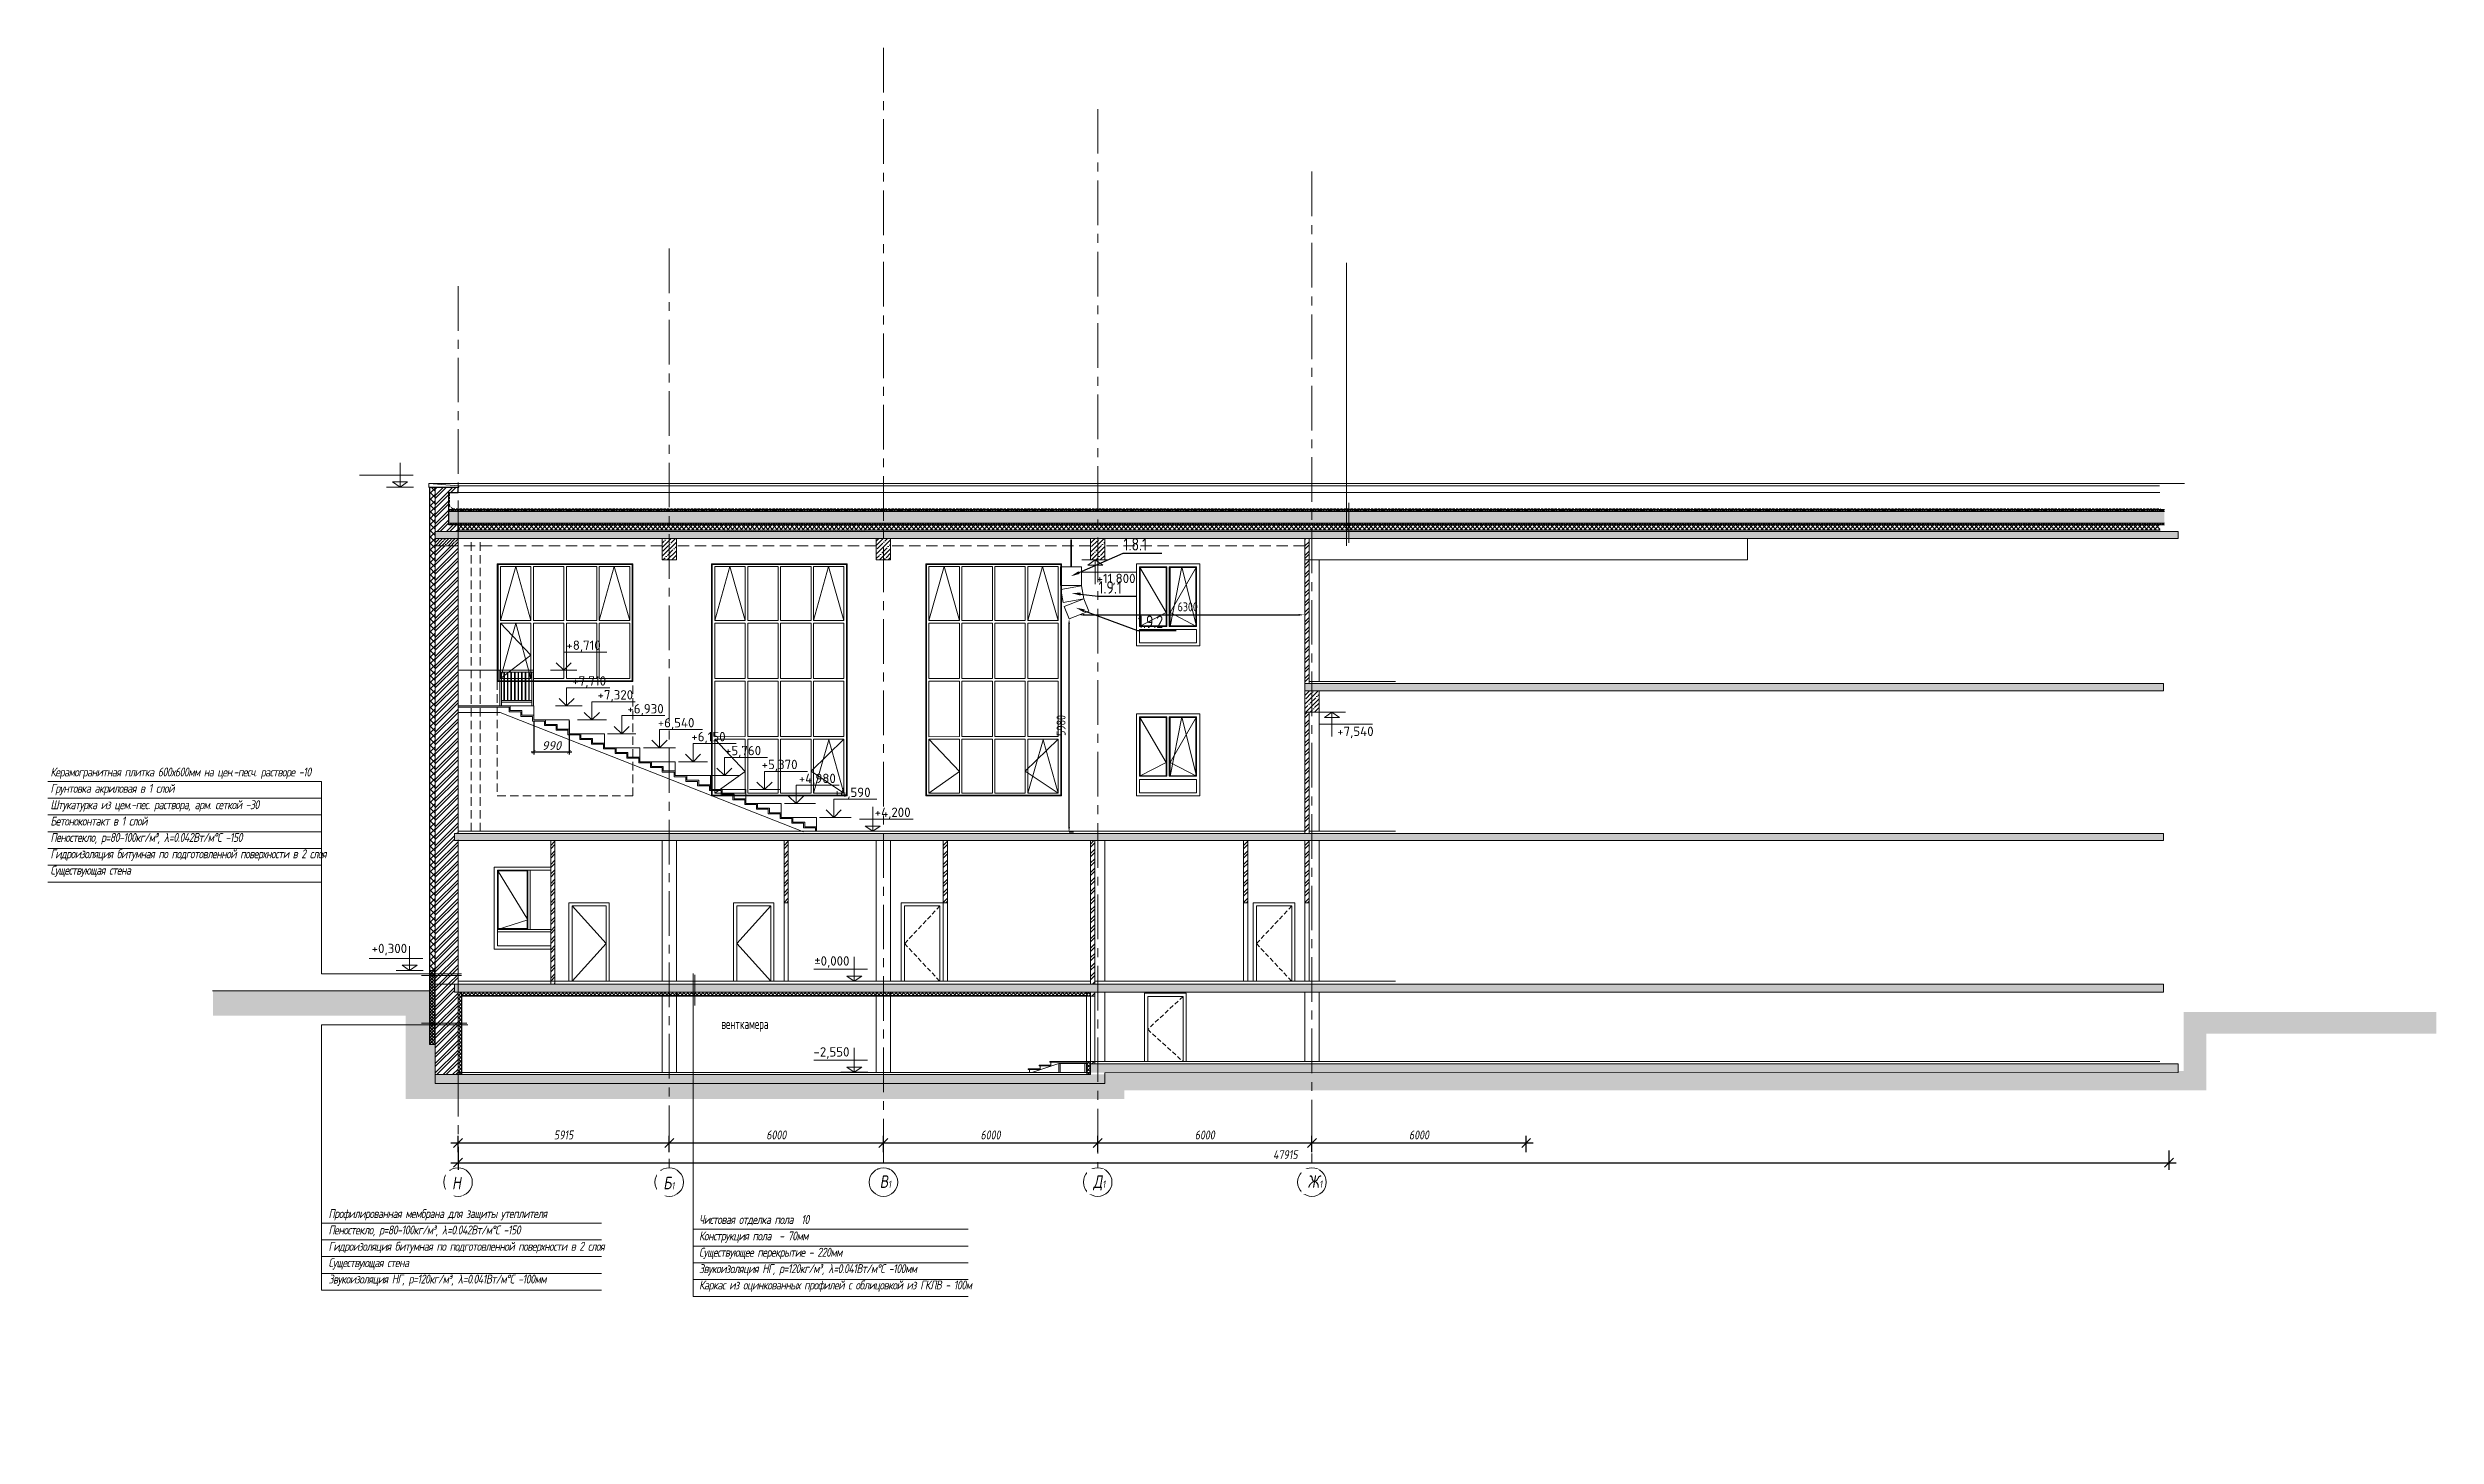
# Model space of a CAD drawing. Header units: millimetres. Extents: x 0 to 9483559, y -180456 to 305735.
# Drawn here: x 592927 to 659818, y 28636 to 67524 of the extents above; entities that cross this region are included whole.
import ezdxf
from ezdxf import colors
from ezdxf.entities.mleader import LeaderData, LeaderLine
from ezdxf.math import Vec2, Vec3

# ---------------------------------------------------------------- set-up
doc = ezdxf.new("R2010")
doc.units = ezdxf.units.MM
for name, pattern in [('01_base$0$DASHED2', [0.375, 0.25, -0.125]), ('ADSK_Штрих_ш3 п1_5', [4.5, 3, -1.5]), ('CENTER', [2, 1.25, -0.25, 0.25, -0.25]), ('CONTI', [0]), ('DASHED', [19.05, 12.7, -6.35]), ('HIDDEN2', [4.7625, 3.175, -1.5875])]:
    doc.linetypes.add(name, pattern=pattern)
for name, color, linetype, lineweight in [('!М_Перегородки_пеноблок', 7, 'Continuous', 20), ('+АР_Стены внутренние', 250, 'Continuous', 18), ('24_Фасад_разрез_тонкая', 7, 'Continuous', 9), ('АР_Выноски АПР', 5, 'Continuous', 5), ('АР_Двери', 7, 'Continuous', 0), ('АР_Окна', 4, 'Continuous', 9), ('АР_Оси', 7, 'Continuous', 25), ('АР_Отметки', 7, 'Continuous', 5), ('АР_Сети', 250, 'Continuous', 30), ('АР_тонкая линия', 250, 'Continuous', 0), ('СТЕНЫ кирпич ЛИДЕР', 250, 'Continuous', 15), ('Тонкая линия', 250, 'Continuous', 18), ('Фасад_тонкие', 7, 'Continuous', 5), ('Штриховка', 7, 'Continuous', 5), ('Штриховка в сечении', 7, 'Continuous', 18)]:
    doc.layers.add(name, color=color, linetype=linetype, lineweight=lineweight)
for name, color, linetype in [('EI_DIMS_DETAIL', 7, 'Continuous'), ('PDF _0', 7, 'Continuous'), ('АР_Перегородки кирпич', 34, 'Continuous')]:
    doc.layers.add(name, color=color, linetype=linetype)
doc.layers.add('АР_лестницы', color=7, linetype='Continuous', lineweight=15, true_color=0xff24ff)
doc.styles.add('ISOCPEUR', font='', dxfattribs={"height": 250})
doc.styles.add('PDF ISOCPEUR', font='isocpeur.ttf')
doc.styles.get("Standard").update_dxf_attribs({"font": 'GOST.TTF'})
doc.styles.add('ГОСТ 2.304', font='CS_Gost2304.shx', dxfattribs={"oblique": 10})
doc.styles.add('М2', font='CS_Gost2304.shx')
doc.styles.get('ISOCPEUR').set_extended_font_data('ISOCPEUR', italic=True)
doc.dimstyles.new('R_100', dxfattribs={"dimtxt": 250, "dimasz": 100, "dimexe": 75, "dimexo": 25, "dimgap": 50, "dimtad": 1, "dimdec": 0, "dimrnd": 5, "dimzin": 0, "dimdsep": 46, "dimtxsty": 'ISOCPEUR', "dimblk": 'ARCHTICK', "dimcen": 0, "dimdle": 75, "dimclrd": 256, "dimclre": 256, "dimclrt": 256, "dimadec": 0, "dimazin": 0, "dimtfac": 2, "dimtdec": 0, "dimtofl": 0, "dimtmove": 1, "dimatfit": 3, "dimfxl": 1, "dimtvp": 3, "dimtfill": 1, "dimtolj": 1, "dimtzin": 0, "dimarcsym": 0})
doc.dimstyles.get("Standard").update_dxf_attribs({"dimtxt": 250, "dimasz": 150, "dimexe": 0.18, "dimexo": 0.0625, "dimgap": 100, "dimtad": 1, "dimdec": 0, "dimrnd": 5, "dimzin": 0, "dimdsep": 46, "dimtxsty": 'Standard', "dimcen": 0.09, "dimadec": 0, "dimazin": 0, "dimtfac": 1, "dimtdec": 0, "dimtofl": 0, "dimtmove": 0, "dimatfit": 3, "dimfxl": 1, "dimtolj": 1, "dimtzin": 0, "dimarcsym": 0})
doc.dimstyles.new('СПДС', dxfattribs={"dimscale": 100, "dimtxt": 2.5, "dimasz": 2.5, "dimexe": 2, "dimexo": 0.625, "dimgap": 1, "dimtad": 1, "dimdec": 0, "dimrnd": 5, "dimtxsty": 'ГОСТ 2.304', "dimblk": 'OBLIQUE', "dimblk1": 'OBLIQUE', "dimblk2": 'OBLIQUE', "dimcen": 2.5, "dimdle": 2, "dimadec": 0, "dimazin": 2, "dimtfac": 0.75, "dimtdec": 4, "dimtmove": 1, "dimatfit": 3, "dimfxl": 1, "dimtfill": 1, "dimtolj": 1, "dimarcsym": 1})
pattern_1 = [(45, (162667.57, -247176.1), (-123.743687, 123.743687), []), (45, (162791.32, -247176.1), (-123.743687, 123.743687), [218.75, -43.75, 0, -43.75])]
pattern_2 = [(45, (162667.57, -247225.46), (-123.743687, 123.743687), []), (45, (162791.32, -247225.46), (-123.743687, 123.743687), [218.75, -43.75, 0, -43.75])]
pattern_3 = [(45, (162667.57, -247176.1), (-132.58252, 132.58252), []), (45, (162755.96, -247176.1), (-132.58252, 132.58252), [])]

msp = doc.modelspace()

# ---------------------------------------------------------------- texts
at = {"layer": 'PDF _0', "lineweight": 9, "char_height": 262.49, "style": 'PDF ISOCPEUR'}
for s, insert, attachment_point in [('+11,800', (622302.1, 52792.7), 1), ('+8,710', (607452.3, 50598.4, -959.7), 7), ('+7,710', (607616.2, 49598.5, -1900), 7), ('+7,320', (608324.6, 49208.6, -1900), 7), ('+6,930', (609160.4, 48818.5, -1900), 7), ('+6,540', (610010.9, 48428.5, -1900), 7), ('+6,150', (610949.9, 48038.5, -1900), 7), ('+7,540', (629037.7, 48510.3), 1), ('+5,760', (611891.7, 47648.5, -1900), 7), ('+5,370', (612918, 47258.4), 7), ('+4,980', (613960.6, 46868.4), 7), ('+4,590', (614940.8, 46478.4), 7), ('+4,200', (616086.6, 45919.4), 7), ('-2,550', (615379.9, 39207.9, 0.8), 9)]:
    msp.add_mtext(s, dxfattribs=dict(at, insert=insert, attachment_point=attachment_point))
for s, insert, attachment_point, rotation in [('+0,300', (601998.9, 42105.2), 7, 359.997386), ('%%P0,000', (615379.9, 41756.4), 9, 0.002614)]:
    msp.add_mtext(s, dxfattribs=dict(at, insert=insert, attachment_point=attachment_point, rotation=rotation))
at = {"layer": 'АР_Выноски АПР', "lineweight": 9, "char_height": 250, "width": 14150.854, "attachment_point": 1, "line_spacing_factor": 1.1, "style": 'ISOCPEUR'}
for s, insert in [('\\pxse1.125;{\\W0.8;\\T0.9;Керамогранитная плитка 600х600мм на цен.-песч. растворе -10 \\PГрунтовка акриловая в 1 слой \\PШтукатурка из цем.-пес. раствора, арм. сеткой -30 \\PБетоноконтакт в 1 слой \\PПеностекло, р=80-100кг/м³, λ=0.042Вт/м°С -150 \\PГидроизоляция битумная по подготовленной поверхности в 2 слоя \\PСуществующая стена }', (593001.3, 47365)), ('\\pxse1.125;{\\W0.8;\\T0.9;Профилированная мембрана для защиты утеплителя \\PПеностекло, р=80-100кг/м³, λ=0.042Вт/м°С -150 \\PГидроизоляция битумная по подготовленной поверхности в 2 слоя \\PСуществующая стена \\PЗвукоизоляция НГ, р=120кг/м³, λ=0.041Вт/м°С -100мм }', (600788.9, 34997.1)), ('\\pxse1.125;{\\W0.8;\\T0.9;Чистовая отделка пола  10\\PКонструкция пола  - 70мм \\PСуществующее перекрытие - 220мм \\PЗвукоизоляция НГ, р=120кг/м³, λ=0.041Вт/м°С -100мм \\PКаркас из оцинкованных профилей с облицовкой из ГКЛВ - 100м}', (611166.2, 34830.9, 0.2))]:
    msp.add_mtext(s, dxfattribs=dict(at, insert=insert))
at = {"layer": 'АР_Оси', "color": 6, "linetype": 'CONTI', "lineweight": 9, "ltscale": 1000, "insert": (616225.8, 35943.1), "char_height": 350, "width": 123.867, "attachment_point": 1, "line_spacing_factor": 1.149209, "style": 'ГОСТ 2.304', "bg_fill": 2}
msp.add_mtext('В{\\H0.57143x;1}', dxfattribs=at)
at = {"layer": 'АР_Сети', "lineweight": 9, "ltscale": 10, "style": 'М2', "width": 0.8}
msp.add_text('венткамера', height=285.69, dxfattribs=at).set_placement((611793, 40041.6))

# ---------------------------------------------------------------- blocks, each defined once
blk = doc.blocks.new('_Oblique')
at = {"color": 0, "linetype": 'ByBlock', "lineweight": -2}
blk.add_line((-0.5, -0.5), (0.5, 0.5), dxfattribs=at)
blk = doc.blocks.new('*D372')
at = {"layer": 'Defpoints', "color": 0, "linetype": 'ByBlock', "lineweight": 9, "transparency": 16777216}
for p in [(610331, 36850), (604416, 36527), (610331, 36527)]:
    blk.add_point(p, dxfattribs=at)
at = {"layer": 'АР_Оси', "color": 0, "linetype": 'ByBlock', "lineweight": -2, "transparency": 16777216}
for p, q in [((604216, 36850), (610531, 36850)), ((604416, 36590), (604416, 37050)), ((610331, 36590), (610331, 37050))]:
    blk.add_line(p, q, dxfattribs=at)
at = {"layer": 'АР_Оси', "color": 0, "linetype": 'ByBlock', "lineweight": -2, "transparency": 16777216, "xscale": 250, "yscale": 250, "zscale": 250, "rotation": 180}
blk.add_blockref('_Oblique', (604416, 36850), dxfattribs=at)
at = {"layer": 'АР_Оси', "color": 0, "linetype": 'ByBlock', "lineweight": -2, "transparency": 16777216, "xscale": 250, "yscale": 250, "zscale": 250}
blk.add_blockref('_Oblique', (610331, 36850), dxfattribs=at)
at = {"layer": 'АР_Оси', "color": 0, "linetype": 'ByBlock', "lineweight": 9, "transparency": 16777216, "insert": (607374, 37075), "char_height": 250, "attachment_point": 5, "style": 'ГОСТ 2.304', "bg_fill": 3, "box_fill_scale": 1.1, "bg_fill_color": 256, "bg_fill_true_color": 13158600, "bg_fill_transparency": 0}
blk.add_mtext('\\A1;5915', dxfattribs=at)
blk = doc.blocks.new('*D373')
at = {"layer": 'Defpoints', "color": 0, "linetype": 'ByBlock', "lineweight": 9, "transparency": 16777216}
for p in [(616331, 36850), (610331, 36527), (616331, 36527)]:
    blk.add_point(p, dxfattribs=at)
at = {"layer": 'АР_Оси', "color": 0, "linetype": 'ByBlock', "lineweight": -2, "transparency": 16777216}
for p, q in [((610131, 36850), (616531, 36850)), ((610331, 36590), (610331, 37050)), ((616331, 36590), (616331, 37050))]:
    blk.add_line(p, q, dxfattribs=at)
at = {"layer": 'АР_Оси', "color": 0, "linetype": 'ByBlock', "lineweight": -2, "transparency": 16777216, "xscale": 250, "yscale": 250, "zscale": 250, "rotation": 180}
blk.add_blockref('_Oblique', (610331, 36850), dxfattribs=at)
at = {"layer": 'АР_Оси', "color": 0, "linetype": 'ByBlock', "lineweight": -2, "transparency": 16777216, "xscale": 250, "yscale": 250, "zscale": 250}
blk.add_blockref('_Oblique', (616331, 36850), dxfattribs=at)
at = {"layer": 'АР_Оси', "color": 0, "linetype": 'ByBlock', "lineweight": 9, "transparency": 16777216, "insert": (613331, 37075), "char_height": 250, "attachment_point": 5, "style": 'ГОСТ 2.304', "bg_fill": 3, "box_fill_scale": 1.1, "bg_fill_color": 256, "bg_fill_true_color": 13158600, "bg_fill_transparency": 0}
blk.add_mtext('\\A1;6000', dxfattribs=at)
blk = doc.blocks.new('*D374')
at = {"layer": 'Defpoints', "color": 0, "linetype": 'ByBlock', "lineweight": 9, "transparency": 16777216}
for p in [(622331, 36850), (616331, 36527), (622331, 36527)]:
    blk.add_point(p, dxfattribs=at)
at = {"layer": 'АР_Оси', "color": 0, "linetype": 'ByBlock', "lineweight": -2, "transparency": 16777216}
for p, q in [((616131, 36850), (622531, 36850)), ((616331, 36590), (616331, 37050)), ((622331, 36590), (622331, 37050))]:
    blk.add_line(p, q, dxfattribs=at)
at = {"layer": 'АР_Оси', "color": 0, "linetype": 'ByBlock', "lineweight": -2, "transparency": 16777216, "xscale": 250, "yscale": 250, "zscale": 250, "rotation": 180}
blk.add_blockref('_Oblique', (616331, 36850), dxfattribs=at)
at = {"layer": 'АР_Оси', "color": 0, "linetype": 'ByBlock', "lineweight": -2, "transparency": 16777216, "xscale": 250, "yscale": 250, "zscale": 250}
blk.add_blockref('_Oblique', (622331, 36850), dxfattribs=at)
at = {"layer": 'АР_Оси', "color": 0, "linetype": 'ByBlock', "lineweight": 9, "transparency": 16777216, "insert": (619331, 37075), "char_height": 250, "attachment_point": 5, "style": 'ГОСТ 2.304', "bg_fill": 3, "box_fill_scale": 1.1, "bg_fill_color": 256, "bg_fill_true_color": 13158600, "bg_fill_transparency": 0}
blk.add_mtext('\\A1;6000', dxfattribs=at)
blk = doc.blocks.new('*D375')
at = {"layer": 'Defpoints', "color": 0, "linetype": 'ByBlock', "lineweight": 9, "transparency": 16777216}
for p in [(628331, 36850), (622331, 36527), (628331, 36527)]:
    blk.add_point(p, dxfattribs=at)
at = {"layer": 'АР_Оси', "color": 0, "linetype": 'ByBlock', "lineweight": -2, "transparency": 16777216}
for p, q in [((622131, 36850), (628531, 36850)), ((622331, 36590), (622331, 37050)), ((628331, 36590), (628331, 37050))]:
    blk.add_line(p, q, dxfattribs=at)
at = {"layer": 'АР_Оси', "color": 0, "linetype": 'ByBlock', "lineweight": -2, "transparency": 16777216, "xscale": 250, "yscale": 250, "zscale": 250, "rotation": 180}
blk.add_blockref('_Oblique', (622331, 36850), dxfattribs=at)
at = {"layer": 'АР_Оси', "color": 0, "linetype": 'ByBlock', "lineweight": -2, "transparency": 16777216, "xscale": 250, "yscale": 250, "zscale": 250}
blk.add_blockref('_Oblique', (628331, 36850), dxfattribs=at)
at = {"layer": 'АР_Оси', "color": 0, "linetype": 'ByBlock', "lineweight": 9, "transparency": 16777216, "insert": (625331, 37075), "char_height": 250, "attachment_point": 5, "style": 'ГОСТ 2.304', "bg_fill": 3, "box_fill_scale": 1.1, "bg_fill_color": 256, "bg_fill_true_color": 13158600, "bg_fill_transparency": 0}
blk.add_mtext('\\A1;6000', dxfattribs=at)
blk = doc.blocks.new('*D376')
at = {"layer": 'Defpoints', "color": 0, "linetype": 'ByBlock', "lineweight": 9, "transparency": 16777216}
for p in [(634331, 36850), (628331, 36527), (634331, 36534)]:
    blk.add_point(p, dxfattribs=at)
at = {"layer": 'АР_Оси', "color": 0, "linetype": 'ByBlock', "lineweight": -2, "transparency": 16777216}
for p, q in [((628131, 36850), (634531, 36850)), ((628331, 36590), (628331, 37050)), ((634331, 36596), (634331, 37050))]:
    blk.add_line(p, q, dxfattribs=at)
at = {"layer": 'АР_Оси', "color": 0, "linetype": 'ByBlock', "lineweight": -2, "transparency": 16777216, "xscale": 250, "yscale": 250, "zscale": 250, "rotation": 180}
blk.add_blockref('_Oblique', (628331, 36850), dxfattribs=at)
at = {"layer": 'АР_Оси', "color": 0, "linetype": 'ByBlock', "lineweight": -2, "transparency": 16777216, "xscale": 250, "yscale": 250, "zscale": 250}
blk.add_blockref('_Oblique', (634331, 36850), dxfattribs=at)
at = {"layer": 'АР_Оси', "color": 0, "linetype": 'ByBlock', "lineweight": 9, "transparency": 16777216, "insert": (631331, 37075), "char_height": 250, "attachment_point": 5, "style": 'ГОСТ 2.304', "bg_fill": 3, "box_fill_scale": 1.1, "bg_fill_color": 256, "bg_fill_true_color": 13158600, "bg_fill_transparency": 0}
blk.add_mtext('\\A1;6000', dxfattribs=at)
blk = doc.blocks.new('*D377')
at = {"layer": 'Defpoints', "color": 0, "linetype": 'ByBlock', "lineweight": 9, "transparency": 16777216}
for p in [(604416, 36805), (652331, 36700), (652331, 36297)]:
    blk.add_point(p, dxfattribs=at)
at = {"layer": 'АР_Оси', "color": 0, "linetype": 'ByBlock', "lineweight": -2, "transparency": 16777216}
for p, q in [((604216, 36297), (652531, 36297)), ((604416, 36742), (604416, 36097)), ((652331, 36638), (652331, 36097))]:
    blk.add_line(p, q, dxfattribs=at)
at = {"layer": 'АР_Оси', "color": 0, "linetype": 'ByBlock', "lineweight": -2, "transparency": 16777216, "xscale": 250, "yscale": 250, "zscale": 250, "rotation": 180}
blk.add_blockref('_Oblique', (604416, 36297), dxfattribs=at)
at = {"layer": 'АР_Оси', "color": 0, "linetype": 'ByBlock', "lineweight": -2, "transparency": 16777216, "xscale": 250, "yscale": 250, "zscale": 250}
blk.add_blockref('_Oblique', (652331, 36297), dxfattribs=at)
at = {"layer": 'АР_Оси', "color": 0, "linetype": 'ByBlock', "lineweight": 9, "transparency": 16777216, "insert": (627587, 36522), "char_height": 250, "attachment_point": 5, "style": 'ГОСТ 2.304', "bg_fill": 3, "box_fill_scale": 1.1, "bg_fill_color": 256, "bg_fill_true_color": 13158600, "bg_fill_transparency": 0}
blk.add_mtext('\\A1;47915', dxfattribs=at)
blk = doc.blocks.new('A$C19316825')
at = {"ltscale": 150}
for p, q in [((-259, 180), (-259, 1089)), ((-259, 1089), (6, 1089)), ((6, 1089), (6, 1240))]:
    blk.add_line(p, q, dxfattribs=at)
blk.add_lwpolyline([(0, 0), (0, 180), (-259, 180)], dxfattribs=at)
at = {"layer": 'СТЕНЫ кирпич ЛИДЕР', "lineweight": 25, "ltscale": 100}
for p, q in [((-820, 1240), (26, 1240)), ((0, 180), (0, 0)), ((0, 180), (0, 0))]:
    blk.add_line(p, q, dxfattribs=at)
at = {"layer": 'Фасад_тонкие'}
for p, q in [((-820, 1340), (26, 1275)), ((-820, 1240), (-820, 1340)), ((26, 1240), (26, 1275))]:
    blk.add_line(p, q, dxfattribs=at)
blk = doc.blocks.new('A$Cd8d14d9d')
at = {"lineweight": 9, "ltscale": 150}
for p, q in [((0, 682), (0, 0)), ((-380, 0), (380, 0)), ((-372, 341), (1132, 341))]:
    blk.add_line(p, q, dxfattribs=at)
blk.add_lwpolyline([(0, 0), (210, 147), (-210, 147), (0, 0)], dxfattribs=at)
blk = doc.blocks.new('_ARCHTICK')
at = {"color": 0, "linetype": 'ByBlock', "const_width": 0.15}
blk.add_lwpolyline([(-0.5, -0.5), (0.5, 0.5)], dxfattribs=at)
blk = doc.blocks.new('*D371')
at = {"lineweight": -2, "ltscale": 150, "transparency": 16777216}
for p, q in [((606536, 48674), (606536, 47729)), ((607526, 48674), (607526, 47729)), ((606461, 47804), (607601, 47804))]:
    blk.add_line(p, q, dxfattribs=at)
at = {"layer": 'Defpoints', "color": 0, "lineweight": 9, "ltscale": 150, "transparency": 16777216}
for p in [(606536, 48699, -1900), (607526, 48699, -1900)]:
    blk.add_point(p, dxfattribs=at)
at = {"lineweight": -2, "ltscale": 150, "transparency": 16777216, "xscale": 100, "yscale": 100, "zscale": 100, "rotation": 180}
blk.add_blockref('_ARCHTICK', (606536, 47804), dxfattribs=at)
at = {"lineweight": -2, "ltscale": 150, "transparency": 16777216, "xscale": 100, "yscale": 100, "zscale": 100}
blk.add_blockref('_ARCHTICK', (607526, 47804), dxfattribs=at)
at = {"lineweight": 9, "ltscale": 150, "transparency": 16777216, "insert": (607031, 47979), "char_height": 250, "attachment_point": 5, "style": 'ISOCPEUR', "bg_fill": 3, "box_fill_scale": 1.1, "bg_fill_color": 256, "bg_fill_true_color": 13158600, "bg_fill_transparency": 0}
blk.add_mtext('\\A1;990', dxfattribs=at)
at = {"layer": 'Defpoints', "color": 0, "lineweight": 9, "ltscale": 150, "transparency": 16777216}
blk.add_point((607526, 47804), dxfattribs=at)
blk = doc.blocks.new('*D381')
at = {"layer": 'Defpoints', "color": 0, "lineweight": 9, "transparency": 16777216}
for p in [(621530, 51532, -950), (621530, 51532), (621658, 45553, -950)]:
    blk.add_point(p, dxfattribs=at)
at = {"layer": 'EI_DIMS_DETAIL', "color": 0, "lineweight": -2, "transparency": 16777216}
for p, q in [((621530, 51532), (621530, 51532)), ((621530, 45703), (621530, 51382)), ((621657, 45553), (621530, 45553))]:
    blk.add_line(p, q, dxfattribs=at)
at = {"layer": 'EI_DIMS_DETAIL', "color": 0, "lineweight": 9, "transparency": 16777216}
for points in [[(621505, 51382), (621555, 51382), (621530, 51532)], [(621505, 45703), (621555, 45703), (621530, 45553)]]:
    blk.add_solid(points, dxfattribs=at)
at = {"layer": 'EI_DIMS_DETAIL', "color": 0, "lineweight": 9, "transparency": 16777216, "insert": (621305, 48543), "char_height": 250, "attachment_point": 5, "rotation": 90}
blk.add_mtext('\\A1;5980', dxfattribs=at)
blk = doc.blocks.new('*D382')
at = {"layer": 'Defpoints', "color": 0, "lineweight": 9, "transparency": 16777216}
for p in [(621804, 51641, -950), (628107, 51641), (628107, 51641)]:
    blk.add_point(p, dxfattribs=at)
at = {"layer": 'EI_DIMS_DETAIL', "color": 0, "lineweight": -2, "transparency": 16777216}
for p, q in [((621804, 51641), (621804, 51641)), ((621954, 51641), (627957, 51641)), ((628107, 51641), (628107, 51641))]:
    blk.add_line(p, q, dxfattribs=at)
at = {"layer": 'EI_DIMS_DETAIL', "color": 0, "lineweight": 9, "transparency": 16777216}
for points in [[(621954, 51666), (621954, 51616), (621804, 51641)], [(627957, 51666), (627957, 51616), (628107, 51641)]]:
    blk.add_solid(points, dxfattribs=at)
at = {"layer": 'EI_DIMS_DETAIL', "color": 0, "lineweight": 9, "transparency": 16777216, "insert": (624853, 51866), "char_height": 250, "attachment_point": 5}
blk.add_mtext('\\A1;6300', dxfattribs=at)

# ---------------------------------------------------------------- dimensions: what is measured, and where the dimension line sits
at = {"layer": 'EI_DIMS_DETAIL', "lineweight": 9}
dim = msp.add_linear_dim(base=(621530.1, 51532.3), p1=(621657.5, 45553.4, -950), p2=(621530.1, 51532.3, -950), angle=90, dimstyle='Standard', dxfattribs=at)
dim.commit()
dim.dimension.update_dxf_attribs({"geometry": '*D381', "text_midpoint": (621305, 48542.8)})
dim = msp.add_linear_dim(base=(628106.8, 51640.7), p1=(621804.5, 51640.7, -950), p2=(628106.8, 51640.7), dimstyle='Standard', dxfattribs=at)
dim.commit()
dim.dimension.update_dxf_attribs({"geometry": '*D382', "text_midpoint": (624853.3, 51640.7), "dimtype": 160})

# ---------------------------------------------------------------- hatches: boundary and pattern name
at = {"layer": '!М_Перегородки_пеноблок', "ltscale": 100}
h = msp.add_hatch(dxfattribs=at)
h.set_pattern_fill('БЕТОННАЯ ПОДГОТОВКА', color=256, scale=100, style=0, pattern_type=2)
h.set_pattern_definition([(45, (150, 150), (0, 1000), [141.4, -282.8, 70.7, -424.3, 141.4, -353.61356]), (135, (800, 200), (-1000, 9e-14), [141.4, -212.1, 70.7, -353.6, 141.4, -495.01356]), (63.43495, (0, 0), (5e-08, 1000), [111.8, -447.2, 111.8, -447.234, 0, 0]), (116.56505, (0, 0), (-4e-07, 1000), [111.8, -447.2, 111.8, -447.234, 0, 0]), (0, (0, 100), (0, 1000), [50, -400, 100, -400, 50, 0]), (0, (0, 250), (0, 1000), [-150, 100, -400, 0, -350, 0]), (0, (0, 300), (0, 1000), [-400, 0, -300, 100, -200, 0]), (0, (0, 450), (0, 1000), [-200, 0, -250, 100, -450, 0]), (0, (0, 600), (0, 1000), [-200, 100, -400, 100, -200, 0]), (0, (0, 850), (0, 1000), [-150, 100, -200, 0, -550, 0]), (0, (0, 900), (0, 1000), [-200, 0, -600, 100, -100, 0]), (90, (50, 200), (-1000, 6e-14), [-300, 0, -300, 0, -400, 0]), (90, (150, 0), (-1000, 6e-14), [-150, 100, -400, 0, -350, 0]), (90, (250, 0), (-1000, 6e-14), [-400, 0, -350, 100, -150, 0]), (90, (800, 0), (-1000, 6e-14), [-200, 100, -500, 100, -100, 0]), (90, (100, 100), (-1000, 6e-14), [-300, 0, -350, 0, -350, 0]), (90, (200, 100), (-1000, 6e-14), [-250, 0, -550, 0, -200, 0]), (90, (300, 150), (-1000, 6e-14), [-500, 0, -150, 0, -350, 0]), (90, (350, 50), (-1000, 6e-14), [-450, 0, -200, 0, -250, 0]), (90, (450, 200), (-1000, 6e-14), [-400, 0, -150, 0, -400, 0]), (90, (500, 250), (-1000, 6e-14), [-450, 0, -200, 0, -350, 0]), (90, (550, 0), (-1000, 6e-14), [-600, 0, -250, 0, -150, 0]), (90, (600, 150), (-1000, 6e-14), [-200, 0, -400, 0, -400, 0]), (90, (650, 100), (-1000, 6e-14), [-450, 0, -250, 0, -300, 0]), (90, (700, 50), (-1000, 6e-14), [-400, 0, -300, 0, -300, 0]), (90, (800, 100), (-1000, 6e-14), [-300, 0, -300, 0, -400, 0]), (90, (900, 150), (-1000, 6e-14), [-400, 0, -200, 0, -400, 0]), (90, (950, 200), (-1000, 6e-14), [-150, 0, -600, 0, -250, 0])])
h.paths.add_polyline_path([(621015.9, 58591.4), (620895.9, 58591.4), (620895.9, 58591.4)], flags=0)
at = {"layer": '+АР_Стены внутренние', "lineweight": 0, "ltscale": 100}
h = msp.add_hatch(dxfattribs=at)
h.set_pattern_fill('БЕТОН И ИЗДЕЛИЯ ИЗ НЕГО', color=256, scale=30, style=0, pattern_type=2)
h.set_pattern_definition([(45, (0, 0), (39.774756, 145.840774), [187.5, -40.5, 0, -40.5])])
h.paths.add_polyline_path([(627660.9, 28636.4), (627660.9, 28816.3), (627660.9, 28816.3), (627660.9, 28636.4)], flags=0)
at = {"lineweight": 9, "ltscale": 40, "true_color": 0x383e42}
h = msp.add_hatch(dxfattribs=at)
h.set_pattern_fill('ANSI32', color=250, scale=500, angle=360)
h.set_pattern_definition(pattern_3)
h.paths.add_polyline_path([(604422.2, 55067.5), (604157, 55067.5), (604157, 54156.3), (604416.3, 54156.3), (604416.3, 53978.5), (603776.3, 53978.5), (603776.2, 53579.8), (604416.3, 53577.6), (604416.2, 45518.5), (604316.3, 45518.5), (604316.3, 45318.5), (604416.3, 45318.5), (604416.3, 41298.5), (604416.3, 41298.5), (604416.3, 41298.5), (604416.3, 41298.5), (604416.3, 41298.5), (604416.3, 41298.5), (603776.4, 41299.3), (603776.3, 55216.3), (604422.2, 55216.3)])
at = {"lineweight": 9, "ltscale": 100, "transparency": 33554687}
h = msp.add_hatch(dxfattribs=at)
h.set_pattern_fill('ANSI35', color=0, scale=500)
h.set_pattern_definition([(45, (162667.57, -247175.46), (-88.388348, 88.388348), []), (45, (162755.96, -247175.46), (-88.388348, 88.388348), [156.25, -31.25, 0, -31.25])])
h.paths.add_polyline_path([(604416.3, 53778.5), (604416.3, 53578.7), (603776.1, 53578.7), (603776.1, 53778.5)])
h = msp.add_hatch(dxfattribs=at)
h.set_pattern_fill('ANSI35', color=0, scale=700)
h.set_pattern_definition(pattern_1)
h.paths.add_polyline_path([(652591.3, 53978.5), (603776.2, 53978.4), (603776.3, 53778.5), (615876.4, 53778.4), (615932.3, 53778.5), (652591.3, 53778.6)])
h = msp.add_hatch(dxfattribs=at)
h.set_pattern_fill('ANSI35', color=0, scale=700)
h.set_pattern_definition(pattern_1)
h.paths.add_polyline_path([(610530.6, 53778.5), (610131.9, 53778.5), (610131.5, 53178.5), (610131.4, 53178.5), (610331.3, 53178.5), (610532.3, 53178.5)])
h = msp.add_hatch(dxfattribs=at)
h.set_pattern_fill('ANSI35', color=0, scale=700)
h.set_pattern_definition(pattern_1)
h.paths.add_polyline_path([(616530.6, 53778.5), (616131.9, 53778.5), (616131.5, 53178.5), (616331.3, 53178.5), (616131.4, 53178.5), (616532.3, 53178.5)])
h = msp.add_hatch(dxfattribs=at)
h.set_pattern_fill('ANSI35', color=0, scale=700)
h.set_pattern_definition(pattern_1)
h.paths.add_polyline_path([(622530.6, 53778.5), (622131.9, 53778.5), (622131.5, 53178.5), (622331.3, 53178.5), (622131.4, 53178.5), (622532.3, 53178.5)])
at = {"lineweight": 9, "ltscale": 40, "true_color": 0x383e42}
h = msp.add_hatch(dxfattribs=at)
h.set_pattern_fill('ANSI32', color=250, scale=500, angle=360)
h.set_pattern_definition([(45, (162667.57, -243513.48), (-132.58252, 132.58252), []), (45, (162755.96, -243513.48), (-132.58252, 132.58252), [])])
h.paths.add_polyline_path([(628251.1, 53778.5), (628251.1, 49716.5), (628131.2, 49716.5), (628131.3, 53778.5)])
at = {"lineweight": 9, "ltscale": 100, "transparency": 33554687}
h = msp.add_hatch(dxfattribs=at)
h.set_pattern_fill('ANSI35', color=0, scale=700)
h.set_pattern_definition([(45, (162667.57, -247175.46), (-123.743687, 123.743687), []), (45, (162791.32, -247175.46), (-123.743687, 123.743687), [218.75, -43.75, 0, -43.75])])
h.paths.add_polyline_path([(628131.1, 49716.5), (652181.3, 49716.5), (652181.3, 49516.5), (628131.1, 49516.5)])
h = msp.add_hatch(dxfattribs=at)
h.set_pattern_fill('ANSI35', color=0, scale=700)
h.set_pattern_definition([(45, (168667.7, -251438.08), (-123.743687, 123.743687), []), (45, (168791.45, -251438.08), (-123.743687, 123.743687), [218.75, -43.75, 0, -43.75])])
h.paths.add_polyline_path([(628530.7, 49516.5), (628132.1, 49516.5), (628131.6, 48916.6), (628331.4, 48916.5), (628131.5, 48916.5), (628532.4, 48916.5)])
at = {"lineweight": 9, "ltscale": 40, "true_color": 0x383e42}
h = msp.add_hatch(dxfattribs=at)
h.set_pattern_fill('ANSI32', color=250, scale=500, angle=360)
h.set_pattern_definition([(45, (162667.57, -247175.46), (-132.58252, 132.58252), []), (45, (162755.96, -247175.46), (-132.58252, 132.58252), [])])
h.paths.add_polyline_path([(628251.1, 48916.5), (628251.1, 45518.5), (628131.3, 45518.5), (628131.3, 48916.5)])
at = {"lineweight": 9, "ltscale": 100, "transparency": 33554687}
h = msp.add_hatch(dxfattribs=at)
h.set_pattern_fill('ANSI35', color=0, scale=700)
h.set_pattern_definition([(45, (162667.57, -247155.5), (-123.743687, 123.743687), []), (45, (162791.32, -247155.5), (-123.743687, 123.743687), [218.75, -43.75, 0, -43.75])])
h.paths.add_polyline_path([(652179.1, 45518.4), (604316.3, 45518.5), (604316.3, 45318.5), (615756.4, 45318.4), (615793.7, 45318.4), (652179.1, 45318.4)])
at = {"lineweight": 9, "ltscale": 40, "true_color": 0x383e42}
h = msp.add_hatch(dxfattribs=at)
h.set_pattern_fill('ANSI32', color=250, scale=500, angle=360)
h.set_pattern_definition([(45, (141547.49, -251373.48), (-132.58252, 132.58252), []), (45, (141635.88, -251373.48), (-132.58252, 132.58252), [])])
h.paths.add_polyline_path([(607131.1, 45318.5), (607131.2, 41298.5), (607011.4, 41298.5), (607011.2, 45318.5)])
h = msp.add_hatch(dxfattribs=at)
h.set_pattern_fill('ANSI32', color=250, scale=500, angle=360)
h.set_pattern_definition([(45, (148082.44, -251373.49), (-132.58252, 132.58252), []), (45, (148170.83, -251373.49), (-132.58252, 132.58252), [])])
h.paths.add_polyline_path([(613666, 45318.5), (613665.9, 43577.4), (613546.1, 43577.4), (613546.1, 45318.5)])
h = msp.add_hatch(dxfattribs=at)
h.set_pattern_fill('ANSI32', color=250, scale=500, angle=360)
h.set_pattern_definition([(45, (152537.45, -251373.49), (-132.58252, 132.58252), []), (45, (152625.84, -251373.49), (-132.58252, 132.58252), [])])
h.paths.add_polyline_path([(618121, 45318.5), (618121, 43577.4), (618001.1, 43577.4), (618001.1, 45318.5)])
h = msp.add_hatch(dxfattribs=at)
h.set_pattern_fill('ANSI32', color=250, scale=500, angle=360)
h.set_pattern_definition([(45, (156666.5, -251331.49), (-132.58252, 132.58252), []), (45, (156754.89, -251331.49), (-132.58252, 132.58252), [])])
h.paths.add_polyline_path([(622250, 45318.5), (622250, 41298.5), (622130.1, 41298.5), (622130.1, 45318.5)])
h = msp.add_hatch(dxfattribs=at)
h.set_pattern_fill('ANSI32', color=250, scale=500, angle=360)
h.set_pattern_definition([(45, (160954.48, -251373.48), (-132.58252, 132.58252), []), (45, (161042.87, -251373.48), (-132.58252, 132.58252), [])])
h.paths.add_polyline_path([(626538, 45318.5), (626538, 43577.4), (626418.1, 43577.4), (626418.2, 45318.5)])
h = msp.add_hatch(dxfattribs=at)
h.set_pattern_fill('ANSI32', color=250, scale=500, angle=360)
h.set_pattern_definition([(45, (162667.57, -251373.49), (-132.58252, 132.58252), []), (45, (162755.96, -251373.49), (-132.58252, 132.58252), [])])
h.paths.add_polyline_path([(628251.1, 45318.5), (628251.1, 43577.4), (628131.2, 43577.4), (628131.3, 45318.5)])
h = msp.add_hatch(dxfattribs=at)
h.set_pattern_fill('EARTH', color=250, scale=2000, angle=45)
h.set_pattern_definition([(45, (162667.57, -247175.46), (0, 707.1068), [500, -500]), (45, (162535, -247042.87), (0, 707.1068), [500, -500]), (45, (162402.4, -246910.3), (0, 707.1068), [500, -500]), (135, (162402.4, -246821.9), (-707.1068, 6e-14), [500, -500]), (135, (162535, -246689.3), (-707.1068, 6e-14), [500, -500]), (135, (162667.57, -246556.74), (-707.1068, 6e-14), [500, -500])])
h.paths.add_polyline_path([(653383.8, 39912.7), (659818.3, 39912.7), (659818.3, 40519.2), (652741.3, 40519.2), (652741.3, 38868.4), (622531.3, 38867.8), (622531.3, 38570.6), (603776.4, 38569.5), (603776.3, 39610.6), (603616.3, 39610.6), (603616.3, 41108.5), (597549.8, 41108.5), (597549.8, 40418.8), (602948, 40418.8), (602948, 38077.8), (623081.7, 38077.8), (623081.7, 38327.9), (653383.8, 38327.9)])
h = msp.add_hatch(dxfattribs=at)
h.set_pattern_fill('ANSI32', color=250, scale=500, angle=360)
h.set_pattern_definition(pattern_3)
h.paths.add_polyline_path([(604316.3, 41298.5), (604416.3, 41298.5), (604416.3, 41298.5), (603776.3, 41300.1), (603776.3, 38768.2), (604416.3, 38768.2), (604416.3, 41077.4), (604407.3, 41077.4), (604316.3, 41077.4)])
at = {"lineweight": 9, "ltscale": 100, "transparency": 33554687}
h = msp.add_hatch(dxfattribs=at)
h.set_pattern_fill('ANSI35', color=0, scale=700)
h.set_pattern_definition([(45, (162900.07, -247175.06), (-123.743687, 123.743687), []), (45, (163023.81, -247175.06), (-123.743687, 123.743687), [218.75, -43.75, 0, -43.75])])
h.paths.add_polyline_path([(652178.3, 41298.5), (604316.2, 41298.4), (604316.3, 41077.4), (616108.9, 41077.4), (604315.8, 41077.4), (652179.6, 41077.4)])
at = {"lineweight": 9, "ltscale": 40, "true_color": 0x383e42}
h = msp.add_hatch(dxfattribs=at)
h.set_pattern_fill('ANSI32', color=250, scale=500, angle=360)
h.set_pattern_definition([(45, (156667.44, -255632.24), (-132.58252, 132.58252), []), (45, (156755.83, -255632.24), (-132.58252, 132.58252), [])])
h.paths.add_polyline_path([(622251.2, 41077.4), (622251.2, 40960.6), (622131.3, 40960.6), (622131.3, 41077.4)])
h = msp.add_hatch(dxfattribs=at)
h.set_pattern_fill('ANSI32', color=250, scale=500, angle=360)
h.set_pattern_definition([(45, (156667.44, -257524.71), (-132.58252, 132.58252), []), (45, (156755.83, -257524.71), (-132.58252, 132.58252), [])])
h.paths.add_polyline_path([(622251.2, 39128.1), (622251.2, 39068.1), (622131.3, 39068.1), (622131.3, 39128.1)])
at = {"lineweight": 9, "ltscale": 100, "transparency": 33554687}
h = msp.add_hatch(dxfattribs=at)
h.set_pattern_fill('ANSI35', color=0, scale=700)
h.set_pattern_definition(pattern_2)
h.paths.add_polyline_path([(622131.3, 39068.1), (652591.3, 39068.1), (652591.3, 38819.5), (622131.3, 38816.7)])
h = msp.add_hatch(dxfattribs=at)
h.set_pattern_fill('ANSI35', color=0, scale=700)
h.set_pattern_definition(pattern_2)
h.paths.add_polyline_path([(603776.3, 38768.2), (622531.2, 38768.3), (622531.3, 38520.1), (603776.4, 38520.1)])
at = {"layer": 'Штриховка', "lineweight": 9, "transparency": 33554636}
h = msp.add_hatch(dxfattribs=at)
h.set_pattern_fill('ANSI37', color=256, scale=1000)
h.set_pattern_definition([(45, (471855.82, -251560.57), (-88.388348, 88.388348), []), (135, (471855.82, -251560.57), (-88.388348, -88.388348), [])])
h.paths.add_polyline_path([(603626.3, 41677), (603776.3, 41676.9), (603776.3, 55218.4), (603626.3, 55218.5)])
h = msp.add_hatch(dxfattribs=at)
h.set_pattern_fill('AR-SAND', color=256, scale=20)
h.set_pattern_definition([(37.5, (162667.572, -247175.456), (-1.2598672, 38.5364754), [0, -30.4, 0, -34, 0, -32.5]), (7.5, (162667.57, -247175.456), (35.395534, 56.4429213), [0, -16.4, 0, -27.4, 0, -10.5]), (327.5, (162642.972, -247175.456), (62.2828372, 0.113181), [0, -10, 0, -36, 0, -47]), (317.5, (162642.97, -247175.456), (60.122532, 17.5535113), [0, -5, 0, -23.6, 0, -27])])
h.paths.add_polyline_path([(652205.5, 54590), (652205.5, 54538.1), (604157, 54538), (604157, 54590.1)])
h = msp.add_hatch(dxfattribs=at)
h.set_pattern_fill('ANSI37', color=256, scale=400)
h.set_pattern_definition([(45, (468417.967, -247148.37), (-35.355339, 35.355339), []), (135, (468417.967, -247148.37), (-35.355339, -35.355339), [])])
h.paths.add_polyline_path([(652205.5, 54210.5), (652205.5, 54158.5), (604157, 54158.5), (604157, 54210.5)])
h = msp.add_hatch(dxfattribs=at)
h.set_pattern_fill('ANSI37', color=256, scale=700)
h.set_pattern_definition([(45, (162667.64, -247146.06), (-61.871843, 61.871843), []), (135, (162667.64, -247146.06), (-61.871843, -61.871843), [])])
h.paths.add_polyline_path([(652081.3, 54158.5), (604416.3, 54158.5), (604416.4, 54008.6), (615776.4, 54008.4), (615802.6, 54008.5), (652081.3, 54008.5)])
h = msp.add_hatch(dxfattribs=at)
h.set_pattern_fill('ANSI37', color=256, scale=500)
h.set_pattern_definition([(45, (425403.7, -251560.526), (-44.194174, 44.194174), []), (135, (425403.7, -251560.526), (-44.194174, -44.194174), [])])
h.paths.add_polyline_path([(603776.2, 41676.9), (603776.2, 39610.6), (603626.4, 39610.6), (603626.4, 41676.9)])
h = msp.add_hatch(dxfattribs=at)
h.set_pattern_fill('ANSI37', color=256, scale=600, angle=90)
h.set_pattern_definition([(135, (892669.12, -557166.36), (-53.033009, -53.033009), []), (225, (892669.12, -557166.36), (53.033009, -53.033009), [])])
h.paths.add_polyline_path([(604416.3, 39978.4), (604416.3, 38768.1), (604516.3, 38768.1), (604516.3, 39978.4)])
h.paths.add_polyline_path([(604416.3, 40378.4), (604416.3, 39978.4), (604516.3, 39978.4), (604516.3, 40378.4)])
h.paths.add_polyline_path([(604416.3, 41076.9), (604416.3, 40378.4), (604516.3, 40378.4), (604516.3, 41076.9)])
h = msp.add_hatch(dxfattribs=at)
h.set_pattern_fill('ANSI37', color=256, scale=600)
h.set_pattern_definition([(45, (162667.57, -247175.456), (-53.033009, 53.033009), []), (135, (162667.57, -247175.456), (-53.033009, -53.033009), [])])
h.paths.add_polyline_path([(622028, 41077.4), (604516.3, 41077.4), (604516.3, 40977.4), (616108.9, 40977.4), (604516.3, 40977.4), (622028.6, 40977.4)])
h = msp.add_hatch(dxfattribs=at)
h.set_pattern_fill('ANSI37', color=256, scale=600)
h.set_pattern_definition([(45, (42162.04, -247175.45), (-53.033009, 53.033009), []), (135, (42162.04, -247175.45), (-53.033009, -53.033009), [])])
h.paths.add_polyline_path([(622028.3, 41077.4), (622028.3, 40960.6), (622131.3, 40960.6), (622131.3, 41077.4)])
h = msp.add_hatch(dxfattribs=at)
h.set_pattern_fill('ANSI37', color=256, scale=600)
h.set_pattern_definition([(45, (42162.06, -249124.75), (-53.033009, 53.033009), []), (135, (42162.06, -249124.75), (-53.033009, -53.033009), [])])
h.paths.add_polyline_path([(622028.3, 39129.2), (622028.3, 38768.1), (622131.3, 38768.1), (622131.3, 39129.2)])
at = {"layer": 'Штриховка в сечении', "lineweight": 9, "ltscale": 2, "transparency": 33554636}
h = msp.add_hatch(dxfattribs=at)
h.set_pattern_fill('GRAVEL', color=256, scale=400)
h.set_pattern_definition([(228.0127875, (162955.572, -246776.102), (-3200, -3600), [53.8144, -5327.63522]), (184.9697407, (162919.572, -246816.102), (4800, 400), [92.3472, -9142.3699]), (132.510447, (162827.572, -246824.102), (4000, -4400), [65.1152, -6446.41304]), (267.273689, (162671.572, -246924.102), (400, 8000), [84.0952, -8325.42322]), (292.833654, (162667.572, -247008.102), (-2000, 4800), [82.462, -8163.74925]), (357.273689, (162699.572, -247084.102), (-8000, 400), [84.0952, -8325.42322]), (37.6942405, (162783.572, -247088.102), (-5200, -4000), [111.2116, -11009.93942]), (72.2553284, (162871.572, -247020.102), (2800, 8800), [104.9952, -10394.5286]), (121.4295656, (162903.572, -246920.102), (-3200, 5200), [84.38, -8353.62924]), (175.236358, (162859.572, -246848.102), (4400, -400), [96.3328, -4720.30503]), (222.3974378, (162763.572, -246840.102), (-4800, -4400), [124.5792, -12333.35]), (138.814075, (163067.572, -246928.102), (-2800, 2400), [42.5204, -4209.53793]), (171.4692344, (163035.572, -246900.102), (5200, -800), [80.8948, -8008.60457]), (225, (162955.57, -246888.1), (-4e-14, -400), [56.5684, -509.11702]), (203.19859, (162927.57, -246840.1), (2000, 800), [30.4632, -3015.84604]), (291.80141, (162899.57, -246852.1), (-400, 1200), [43.0812, -2110.98472]), (30.963757, (162915.57, -246892.1), (1200, 800), [69.9716, -2262.40916]), (161.56505, (162975.57, -246856.1), (800, -400), [50.5964, -1214.31466]), (16.3895403, (162667.572, -246852.102), (4000, 1200), [70.88, -7017.13806]), (70.346176, (162735.572, -246832.102), (-1600, -4400), [59.4644, -5886.9631]), (293.19859, (162975.57, -246776.1), (-800, 2000), [60.926, -2985.38324]), (343.6104597, (162999.572, -246832.102), (-4000, 1200), [70.88, -7017.13806]), (339.443955, (162667.572, -247100.1), (-2000, 800), [68.352, -3349.2495]), (294.7751406, (162731.572, -247124.102), (-2000, 4400), [57.2712, -5669.85723]), (66.80141, (162979.57, -247176.1), (800, 2000), [60.926, -2985.38324]), (17.3540246, (163003.572, -247120.102), (-5200, -1600), [67.0524, -6638.16945]), (69.443955, (162783.572, -247176.1), (-800, -2000), [34.176, -3383.4255]), (101.309932, (162955.57, -247176.1), (-400, 1600), [20.396, -2019.2118]), (165.963757, (162951.57, -247156.1), (1200, -400), [82.462, -1566.78025]), (186.009006, (162871.572, -247136.102), (4000, 400), [76.42, -7565.56927]), (303.690068, (162915.57, -246928.1), (-400, 800), [57.6888, -1384.5317]), (353.1572266, (162947.572, -246976.102), (6800, -800), [100.7176, -9971.02505]), (60.945396, (163047.572, -246988.102), (-1600, -2800), [41.1824, -4077.06966]), (90, (163067.57, -246952.1), (-400, 400), [24, -376]), (120.256437, (162863.572, -247124.102), (1600, -2800), [55.5696, -5501.408]), (48.0127875, (162835.572, -247076.102), (3200, 3600), [107.6288, -5273.82082]), (0, (162907.57, -246996.1), (400, 400), [104, -296]), (325.3048465, (163011.572, -246996.102), (4000, -2800), [63.2456, -6261.30972]), (254.054604, (163063.57, -247032.1), (-400, -1600), [58.2408, -2853.80316]), (207.6459754, (163047.572, -247088.102), (-7600, -4000), [94.826, -9387.78967]), (175.4260787, (162963.572, -247132.102), (-5200, 400), [100.3196, -9931.62936])])
h.paths.add_polyline_path([(652205, 54538), (604157, 54538), (604157.1, 54210.5), (615776.4, 54210.5), (615918.6, 54210.5), (652206, 54210.5)])

# ---------------------------------------------------------------- linework, layer by layer
at = {"lineweight": 9, "ltscale": 150}
for p, q in [((603626.4, 41676.9), (603626.4, 55218.5)), ((604157, 54590), (652205.5, 54590)), ((604416.3, 41298.5), (603776.3, 41300.1)), ((604416.3, 41076.9, 0), (604416.3, 38768.1, 2.4)), ((604516.3, 41076.9, 0), (604516.3, 38768.1, 2.4)), ((604516.3, 40977.4, 0.1), (622028.3, 40977.4, -1.2)), ((604516.3, 40965.4, 0.1), (622015.7, 40965.4, 0)), ((604526.3, 40965.4, 0.1), (604526.3, 38768.1, 2.4)), ((622016.3, 40960.6, -1.2), (622016.3, 40977.4, -1.2)), ((622028.3, 40960.6, -1.2), (622016.3, 40960.6, -1.2)), ((604416.3, 38828.1), (622131.3, 38828.1)), ((621238.2, 39079.2), (620484.8, 38828.1)), ((621283.9, 39079.2), (622028.4, 39079.2, -1.2)), ((622251.3, 39129.2), (652081.3, 39129.2, 1.2))]:
    msp.add_line(p, q, dxfattribs=at)
at = {"linetype": 'ADSK_Штрих_ш3 п1_5', "lineweight": 9, "ltscale": 10}
msp.add_line((604157, 54560.1), (652205.5, 54560.1), dxfattribs=at)
at = {"lineweight": 9, "ltscale": 150}
for points in [[(603616.3, 39610.6), (603776.3, 39610.6), (603776.3, 55218.5), (603616.3, 55218.5)], [(604416.3, 53778.5), (603776.3, 53778.5), (603776.3, 53578.7), (604416.3, 53578.7)], [(603626.4, 41676.9), (603776.3, 41676.9), (603776.3, 39610.6), (603626.4, 39610.6)], [(620388.2, 38909.2), (620718.2, 38909.2), (620718.2, 38929.2), (620388.2, 38929.2)], [(620688.2, 39009.2), (621018.3, 39009.2), (621018.3, 39029.2), (620688.2, 39029.2)], [(620988.2, 39109.2), (622028.4, 39109.2), (622028.4, 39129.2), (620988.2, 39129.2)], [(621238.2, 39079.2), (621283.9, 39079.2), (621283.9, 38828.1), (621238.2, 38828.1)], [(621970.5, 39079.2), (622016.3, 39079.2), (622016.3, 38828.1), (621970.5, 38828.1)]]:
    msp.add_lwpolyline(points, close=True, dxfattribs=at)
at = {"lineweight": 9, "ltscale": 100}
for points in [[(610131.4, 53178.5), (610531.1, 53178.5), (610531.1, 53778.5), (610131.4, 53778.5)], [(616131.4, 53178.5), (616531.1, 53178.5), (616531.1, 53778.5), (616131.4, 53778.5)], [(622131.4, 53178.5), (622531.1, 53178.5), (622531.1, 53778.5), (622131.4, 53778.5)], [(628131.3, 53178.5), (640531.3, 53178.5), (640531.3, 53778.5), (628131.3, 53778.5)], [(628131.5, 48916.5), (628531.3, 48916.5), (628531.3, 49516.5), (628131.5, 49516.5)]]:
    msp.add_lwpolyline(points, close=True, dxfattribs=at)
at = {"color": 1, "lineweight": 9, "elevation": -950}
msp.add_lwpolyline([(621575.9, 53745.9), (621593.8, 53745.9), (621595.4, 52989.1), (621577.5, 52989.1)], close=True, dxfattribs=at)
at = {"color": 3, "lineweight": 9, "ltscale": 150}
for points in [[(628131.3, 53578.8), (628131.3, 53578.8), (628131.3, 49778.2)], [(628251.1, 49778.2), (628531.3, 49778.2), (628531.3, 53178.5)], [(628251.1, 45578.2), (628531.3, 45578.2), (628531.4, 48916.5), (628131.4, 48916.5), (628131.3, 45578.2)], [(622250, 41378.5), (622530, 41378.5), (622530, 45318.5), (622130, 45318.5), (622130, 41378.1)]]:
    msp.add_lwpolyline(points, dxfattribs=at)
at = {"lineweight": 9}
msp.add_lwpolyline([(621285.8, 52989.1), (621875.8, 52989.1), (621875.8, 52459.1), (621285.8, 52459.1)], close=True, dxfattribs=at)
at = {"lineweight": 9, "elevation": -950}
for points in [[(621295.3, 52350.5), (621875.5, 52457.8), (621942.7, 52093.9), (621362.6, 51986.7)], [(621394.2, 51876.4), (621943, 52093.2), (622078.9, 51749), (621530.1, 51532.3)]]:
    msp.add_lwpolyline(points, close=True, dxfattribs=at)
at = {"lineweight": 9, "ltscale": 100}
msp.add_lwpolyline([(604432.6, 50088.5), (605986.3, 50088.5)], dxfattribs=at)
at = {"lineweight": 9, "ltscale": 150}
for points in [[(603776.3, 45518.5), (603776.3, 45518.5), (603776.3, 38768.2), (604416.3, 38768.2), (604416.3, 41077.4)], [(604416.3, 45518.5), (604316.3, 45518.5)], [(604416.3, 41298.5), (604416.3, 45318.5)], [(620418.2, 38909.2), (620418.2, 38828.1)], [(620718.2, 39009.2), (620718.2, 38929.2)], [(621018.2, 39109.2), (621018.2, 39029.2)]]:
    msp.add_lwpolyline(points, dxfattribs=at)
at = {"color": 3, "lineweight": 9, "ltscale": 150}
for points in [[(610131.3, 41378.1), (610531.3, 41378.1), (610531.3, 45318.5), (610131.3, 45318.5)], [(616131.3, 41378.1), (616531.3, 41378.1), (616531.3, 45318.5), (616131.3, 45318.5)], [(628131.3, 41378.5), (628531.3, 41378.5), (628531.3, 45318.5), (628131.3, 45318.5)]]:
    msp.add_lwpolyline(points, close=True, dxfattribs=at)
at = {"color": 3, "lineweight": 9, "ltscale": 150, "elevation": -1.2}
for points in [[(610131.3, 38828.1), (610531.3, 38828.1), (610531.3, 41077.4), (610131.3, 41077.4)], [(616131.3, 38828.1), (616531.3, 38828.1), (616531.3, 41077.4), (616131.3, 41077.4)], [(622131.3, 39129.2), (622531.3, 39129.2), (622531.3, 41077.4), (622131.3, 41077.4)], [(628131.3, 39129.2), (628531.3, 39129.2), (628531.3, 41077.4), (628131.3, 41077.4)]]:
    msp.add_lwpolyline(points, close=True, dxfattribs=at)
at = {"lineweight": 9, "ltscale": 150, "elevation": -1.2}
for points in [[(622131.2, 40960.6), (622028.3, 40960.6), (622028.3, 41077.4), (622131.2, 41077.4)], [(622131.3, 38768.1), (622028.3, 38768.1), (622028.4, 39129.2), (622131.6, 39129.2)]]:
    msp.add_lwpolyline(points, close=True, dxfattribs=at)
at = {"layer": '24_Фасад_разрез_тонкая', "linetype": 'DASHED', "lineweight": 9, "ltscale": 7}
msp.add_line((604157, 54596), (652205.5, 54596), dxfattribs=at)
at = {"layer": '24_Фасад_разрез_тонкая', "linetype": 'DASHED', "lineweight": 9, "ltscale": 5}
msp.add_line((604268, 54606.3), (652100.4, 54606.3), dxfattribs=at)
msp.add_lwpolyline([(604268, 54606.3), (604179.9, 54691.4), (604179.9, 55067.5)], dxfattribs=at)
at = {"layer": '24_Фасад_разрез_тонкая', "lineweight": 9}
for points in [[(652205.5, 54210.5), (604157, 54210.5)], [(652082.3, 54009.6), (604416.4, 54008.6)]]:
    msp.add_lwpolyline(points, dxfattribs=at)
at = {"layer": 'PDF _0', "lineweight": 9}
msp.add_line((602739.6, 41679.3), (603382.2, 41679.3), dxfattribs=at)
for points, elevation in [([(608581.7, 50598.4), (607375.8, 50598.4), (607375.8, 50088.5), (607162.4, 50297.4), (607375.8, 50088.5), (607584.7, 50297.4)], -959.7), ([(608664.8, 49598.5), (607458.9, 49598.5), (607458.9, 49088.5), (607245.6, 49297.4), (607458.9, 49088.5), (607667.8, 49297.4)], -1900), ([(609373.2, 49208.6), (608167.3, 49208.6), (608167.3, 48698.7), (607953.9, 48907.6), (608167.3, 48698.7), (608376.2, 48907.6)], -1900), ([(610209.1, 48818.5), (609003.1, 48818.5), (609003.1, 48308.5), (608789.8, 48517.4), (609003.1, 48308.5), (609212.1, 48517.4)], -1900), ([(611266.2, 48428.5), (610060.3, 48428.5), (610060.3, 47918.5), (609847, 48127.4), (610060.3, 47918.5), (610269.2, 48127.4)], -1900), ([(612205.3, 48038.5), (610999.4, 48038.5), (610999.4, 47528.5), (610786, 47737.4), (610999.4, 47528.5), (611208.3, 47737.4)], -1900), ([(613085.4, 47648.5), (611879.5, 47648.5), (611879.5, 47138.5), (611666.2, 47347.4), (611879.5, 47138.5), (612088.4, 47347.4)], -1900)]:
    msp.add_lwpolyline(points, dxfattribs=dict(at, elevation=elevation))
for points in [[(614208.2, 47258.4), (613002.3, 47258.4), (613002.3, 46748.5), (612788.9, 46957.4), (613002.3, 46748.5), (613211.2, 46957.4)], [(615092.8, 46868.4), (613886.8, 46868.4), (613886.8, 46358.5), (613673.5, 46567.4), (613886.8, 46358.5), (614095.8, 46567.4)], [(616146.7, 46478.4), (614940.8, 46478.4), (614940.8, 45968.5), (614727.4, 46177.4), (614940.8, 45968.5), (615149.7, 46177.4)]]:
    msp.add_lwpolyline(points, dxfattribs=at)
at = {"layer": 'АР_Выноски АПР', "lineweight": 9}
for p, q in [((629299.4, 61499.4), (629299.4, 53578.7)), ((610998.2, 34431.9, 0.2), (618706.1, 34431.9, 0.2)), ((610998.2, 33962.1, 0.2), (618706.1, 33962.1, 0.2)), ((610998.2, 33492.3, 0.2), (618706.1, 33492.3, 0.2)), ((610998.2, 33022.5, 0.2), (618706.1, 33022.5, 0.2)), ((610998.2, 32552.7, 0.2), (618706.1, 32552.7, 0.2))]:
    msp.add_line(p, q, dxfattribs=at)
for points in [[(629364.3, 53662.2), (629364.3, 54780.2)], [(629364.3, 53662.2), (629364.3, 54780.2)], [(592926.9, 46508.2), (600591.7, 46508.2), (600591.7, 46978.2), (592926.9, 46978.2)], [(604517.3, 41591.2), (600591.7, 41591.2), (600591.7, 46978.2)], [(592926.9, 45568.2), (600591.7, 45568.2), (600591.7, 46038.2), (592926.9, 46038.2)], [(592926.9, 44628.2), (600591.7, 44628.2), (600591.7, 45098.2), (592926.9, 45098.2)], [(600591.7, 44158.2), (600591.7, 44158.2), (600591.7, 44158.2), (592926.9, 44158.2)], [(604511.3, 41536.5), (603393.3, 41536.5)], [(611044, 40696.2), (611044, 41561.3)], [(604664.9, 40209.9), (603393.3, 40209.9)], [(608432.9, 34135.9), (600591.7, 34135.9), (600591.7, 34605.9), (608432.9, 34605.9)], [(608432.9, 33195.9), (600591.7, 33195.9), (600591.7, 33665.9), (608432.9, 33665.9)], [(608432.9, 32725.9), (600591.7, 32725.9), (600591.7, 33195.9), (608432.9, 33195.9)]]:
    msp.add_lwpolyline(points, dxfattribs=at)
at = {"layer": 'АР_Двери', "lineweight": 9, "ltscale": 150}
for points in [[(607522.3, 41377.7), (608652.5, 41377.7), (608652.5, 43577), (607522.3, 43577)], [(607612.3, 41377.7), (608562.5, 41377.7), (608562.5, 43487), (607612.3, 43487)], [(613265.4, 41378.1), (612135.2, 41378.1), (612135.2, 43577.4), (613265.4, 43577.4)], [(613175.4, 41378.1), (612225.2, 41378.1), (612225.2, 43487.4), (613175.4, 43487.4)], [(613546.3, 43577.4), (613666.3, 43577.4), (613666.3, 41377.7), (613546.3, 41377.7)], [(616831.3, 41378.1), (618001.3, 41378.1), (618001.3, 43577.4), (616831.3, 43577.4)], [(616921.3, 41378.1), (617911.3, 41378.1), (617911.3, 43487.4), (616921.3, 43487.4)], [(618001.3, 43577.1), (618121.3, 43577.1), (618121.3, 41377.4), (618001.3, 41377.4)], [(626418.3, 43577.1), (626538.3, 43577.1), (626538.3, 41377.4), (626418.3, 41377.4)], [(626686.3, 41378.1), (627856.3, 41378.1), (627856.3, 43577.4), (626686.3, 43577.4)], [(626776.3, 41378.1), (627766.3, 41378.1), (627766.3, 43487.4), (626776.3, 43487.4)], [(628131.3, 43577.1), (628251.3, 43577.1), (628251.3, 41378.5), (628131.3, 41378.5)], [(623641.3, 39128.1), (624811.3, 39128.1), (624811.2, 41042.4), (623641.2, 41042.4)], [(623731.3, 39128.1), (624721.3, 39128.1), (624721.2, 40952.4), (623731.2, 40952.4)]]:
    msp.add_lwpolyline(points, close=True, dxfattribs=at)
for points in [[(607612.3, 43487), (608562.5, 42432.4), (607612.3, 41377.7)], [(613175.4, 43487.4), (612225.2, 42432.8), (613175.5, 41378.1)]]:
    msp.add_lwpolyline(points, dxfattribs=at)
at = {"layer": 'АР_Двери', "linetype": '01_base$0$DASHED2', "lineweight": 9, "ltscale": 500}
for points in [[(617911.3, 43487.4), (616921.3, 42432.8), (617911.3, 41378.1)], [(627766.3, 43487.4), (626776.3, 42432.8), (627766.3, 41378.1)], [(624721.2, 40952.4), (623731.2, 40032.8), (624721.3, 39128.1)]]:
    msp.add_lwpolyline(points, dxfattribs=at)
at = {"layer": 'АР_Двери', "lineweight": 9, "ltscale": 150, "elevation": -1.2}
msp.add_lwpolyline([(622016.3, 40960.6), (622251.3, 40960.6), (622251.3, 39129.2), (622016.3, 39129.2)], close=True, dxfattribs=at)
at = {"layer": 'АР_лестницы', "color": 3, "linetype": 'HIDDEN2', "lineweight": 9, "ltscale": 100}
for p, q in [((610131.4, 53578.7), (604416.3, 53578.7)), ((616131.4, 53578.7), (610531.1, 53578.7)), ((622131.4, 53578.7), (616531.1, 53578.7)), ((628131.3, 53578.7), (622531.1, 53578.7))]:
    msp.add_line(p, q, dxfattribs=at)
at = {"layer": 'АР_лестницы', "color": 18, "linetype": 'HIDDEN2', "lineweight": 9, "ltscale": 75, "true_color": 0x000000}
for p, q in [((604786.3, 45578.5), (604786.3, 53778.5)), ((605036.3, 45578.5), (605036.3, 53778.5))]:
    msp.add_line(p, q, dxfattribs=at)
at = {"layer": 'АР_лестницы', "color": 18, "linetype": 'CONTI', "lineweight": 9, "ltscale": 10, "true_color": 0x000000}
for p, q in [((604416.3, 48908.5, -7261.1), (605593.4, 48908.5, -1324.2)), ((605593.4, 48908.5, 2028.5), (614090.3, 45561.4, 71.6))]:
    msp.add_line(p, q, dxfattribs=at)
at = {"layer": 'АР_лестницы', "color": 18, "linetype": 'HIDDEN2', "lineweight": 9, "ltscale": 75, "true_color": 0x000000}
msp.add_lwpolyline([(609316.1, 49776.2), (605516.1, 49776.2), (605516.1, 46570.5), (609316.1, 46570.5)], close=True, dxfattribs=at)
at = {"layer": 'АР_лестницы', "color": 18, "linetype": 'CONTI', "lineweight": 9, "ltscale": 10, "true_color": 0x000000, "elevation": 1900}
msp.add_lwpolyline([(604416.3, 49058.3), (605846.3, 49058.3), (605846.3, 48928.3), (606176.3, 48928.3), (606176.3, 48798.3), (606506.3, 48798.3), (606506.3, 48668.3), (606836.3, 48668.3), (606836.3, 48538.3), (607166.3, 48538.3), (607166.3, 48408.3), (607496.3, 48408.3), (607496.3, 48278.3), (607826.3, 48278.3), (607826.3, 48148.3), (608156.3, 48148.3), (608156.3, 48018.3), (608486.3, 48018.3), (608486.3, 47888.2), (608816.3, 47888.2), (608816.3, 47759.5)], dxfattribs=at)
at = {"layer": 'АР_лестницы', "color": 18, "linetype": 'CONTI', "lineweight": 9, "ltscale": 10, "true_color": 0x000000}
for points in [[(611486.3, 46748.3), (611486.3, 46878.3), (611156.3, 46878.3), (611156.3, 47008.3), (610826.3, 47008.3), (610826.3, 47138.3), (610496.3, 47138.3), (610496.3, 47268.3), (610166.3, 47268.3), (610166.3, 47398.3), (609836.3, 47398.3), (609836.3, 47528.3), (609506.3, 47528.5), (609506.3, 47658.5), (609176.3, 47658.3), (609176.3, 47788.3), (608846.3, 47788.3), (608846.3, 47918.3), (608516.3, 47918.3), (608516.3, 48048.5), (608186.3, 48048.5), (608186.3, 48178.5), (607856.3, 48178.5), (607856.3, 48308.5), (607526.3, 48308.5), (607526.3, 48438.5), (607196.3, 48438.5), (607196.3, 48568.5), (606866.3, 48568.5), (606866.3, 48698.5), (606536.3, 48698.5), (606536.3, 48828.5), (606206.3, 48828.5), (606206.3, 48958.5), (605876.3, 48958.5), (605876.3, 49088.5), (605636.3, 49088.5), (605636.3, 49088.5), (604432.6, 49088.5)], [(608816.3, 47758.3), (609146.3, 47758.3), (609146.3, 47628.3), (609476.3, 47628.5), (609476.3, 47498.5), (609806.3, 47498.3), (609806.3, 47368.3), (610136.3, 47368.3), (610136.3, 47238.3), (610466.3, 47238.3), (610466.3, 47108.3), (610796.3, 47108.3), (610796.3, 46978.3), (611126.3, 46978.3), (611126.3, 46848.3), (611456.3, 46848.3), (611456.3, 46718.3), (611786.3, 46718.3), (611786.3, 46618.3)], [(611486.3, 46748.3), (611816.3, 46748.3), (611816.3, 46618.3), (612146.3, 46618.6), (612146.3, 46488.6), (612476.3, 46488.6), (612476.3, 46358.6), (612806.3, 46358.3), (612806.3, 46228.3), (613136.3, 46228.3), (613136.3, 46098.3), (613466.3, 46098.6), (613466.3, 45968.6), (613796.3, 45968.5), (613796.3, 45838.5), (614126.3, 45838.5), (614126.3, 45708.5), (614456.3, 45708.6), (614456.3, 45578.6), (614456.3, 45578.6), (614456.3, 45578.6)], [(611486.3, 46718.3), (611786.3, 46718.3), (611786.3, 46588.3), (612116.3, 46588.6), (612116.3, 46458.6), (612446.3, 46458.6), (612446.3, 46328.6), (612776.3, 46328.3), (612776.3, 46198.3), (613106.3, 46198.3), (613106.3, 46068.3), (613436.3, 46068.6), (613436.3, 45938.6), (613766.3, 45938.5), (613766.3, 45808.5), (614096.3, 45808.5), (614096.3, 45678.5), (614426.3, 45678.6), (614426.3, 45578.6)]]:
    msp.add_lwpolyline(points, dxfattribs=at)
at = {"layer": 'АР_Окна', "lineweight": 9, "ltscale": 150}
for points in [[(609316.1, 53070.5), (605516.1, 53070.5), (605516.1, 49776.2), (609316.1, 49776.2)], [(609296.1, 53052), (605536.1, 53052), (605536.1, 49796.2), (609296.1, 49796.2)], [(605606.1, 51481.6), (606458.6, 51481.6), (606458.6, 52992), (605606.1, 52992)], [(606528.6, 51481.6), (607381.1, 51481.6), (607381.1, 52992), (606528.6, 52992)], [(607451.1, 51481.6), (608303.6, 51481.6), (608303.6, 52992), (607451.1, 52992)], [(608373.6, 51481.6), (609226.1, 51481.6), (609226.1, 52992), (608373.6, 52992)], [(606458.6, 49856.2), (605606.1, 49856.2), (605606.1, 51411.6), (606458.6, 51411.6)], [(607381.1, 49856.2), (607381.1, 51411.6), (606528.6, 51411.6), (606528.6, 49856.2)], [(607451.1, 49856.2), (607451.1, 51411.6), (608303.6, 51411.6), (608303.6, 49856.2)], [(608373.6, 49856.2), (609223.9, 49856.2), (609223.9, 51411.6), (608373.6, 51411.6)], [(625187.8, 46570.5), (623416.3, 46570.5), (623416.3, 48871.3), (625187.8, 48871.3)], [(623505.2, 47118.9), (624267.1, 47118.9), (624267.1, 48783.3), (623505.2, 48783.3)], [(624251, 47133.9), (623525.2, 47134.9), (623525.2, 48766.3), (624251, 48766.3)], [(625098.9, 47118.9), (624337, 47118.9), (624337, 48783.3), (625098.9, 48783.3)], [(625082.8, 47133.9), (624357, 47134.9), (624357, 48766.3), (625082.8, 48766.3)], [(623506.3, 46658.5), (625097.8, 46658.5), (625097.8, 47029.9), (623506.3, 47029.9)], [(605541.3, 42852.5), (606349.8, 42852.5), (606349.8, 44468.2), (605541.3, 44468.2)], [(606439.8, 44488.2), (606369.8, 44488.2), (606369.8, 42832.5), (606439.8, 42832.5)], [(605521.3, 42760.1), (607011.3, 42760.1), (607011.3, 42832.5), (605521.3, 42832.5)]]:
    msp.add_lwpolyline(points, close=True, dxfattribs=at)
for points in [[(606458.6, 51481.6), (606032.4, 52992), (605606.1, 51481.6)], [(608373.6, 51481.6), (608789.9, 52992), (609226.1, 51481.6)], [(605609.9, 51411.6), (606458.6, 50511.4), (605606.1, 49856.2), (606032.4, 51411.6), (606458.6, 49856.2)], [(624247.1, 47118.9), (623988.7, 47118.9), (623505.2, 47118.9), (624247.1, 47505.5), (623505.2, 48783.3)], [(624357, 47118.9), (624685.5, 48783.3), (625098.9, 47118.9), (624357, 47505.5), (625098.9, 48783.3)], [(607011.3, 44578.2), (605431.3, 44578.2), (605431.3, 42278.2), (607011.3, 42278.2)], [(607011.3, 44488.2), (605521.3, 44488.2), (605521.3, 42368.2), (607011.3, 42368.2)], [(605521.3, 44488.2), (606369.8, 43102.2), (605521.3, 42832.5)]]:
    msp.add_lwpolyline(points, dxfattribs=at)
for points, elevation in [([(615316.1, 53070.5), (611516.1, 53070.5), (611516.1, 46570.5), (615316.1, 46570.5)], -0.2), ([(615296.1, 53052), (611536.1, 53052), (611536.1, 46590.5), (615296.1, 46590.5)], -0.2), ([(611606.1, 51481.6), (612458.6, 51481.6), (612458.6, 52992), (611606.1, 52992)], -0.2), ([(612528.6, 51481.6), (613381.1, 51481.6), (613381.1, 52992), (612528.6, 52992)], -0.2), ([(613451.1, 51481.6), (614303.6, 51481.6), (614303.6, 52992), (613451.1, 52992)], -0.2), ([(614373.6, 51481.6), (615226.1, 51481.6), (615226.1, 52992), (614373.6, 52992)], -0.2), ([(621316.1, 53070.5), (617516.1, 53070.5), (617516.1, 46570.5), (621316.1, 46570.5)], -0.2), ([(621296.1, 53052), (617536.1, 53052), (617536.1, 46590.5), (621296.1, 46590.5)], -0.2), ([(617606.1, 51481.6), (618458.6, 51481.6), (618458.6, 52992), (617606.1, 52992)], -0.2), ([(618528.6, 51481.6), (619381.1, 51481.6), (619381.1, 52992), (618528.6, 52992)], -0.2), ([(619451.1, 51481.6), (620303.6, 51481.6), (620303.6, 52992), (619451.1, 52992)], -0.2), ([(620373.6, 51481.6), (621226.1, 51481.6), (621226.1, 52992), (620373.6, 52992)], -0.2), ([(625187.8, 50770.5), (623416.3, 50770.5), (623416.3, 53071.3), (625187.8, 53071.3)], -1.2), ([(623505.2, 51318.9), (624267.1, 51318.9), (624267.1, 52983.3), (623505.2, 52983.3)], -1.2), ([(624251, 51333.9), (623525.2, 51334.9), (623525.2, 52966.3), (624251, 52966.3)], -1.2), ([(625098.9, 51318.9), (624337, 51318.9), (624337, 52983.3), (625098.9, 52983.3)], -1.2), ([(625082.8, 51333.9), (624357, 51334.9), (624357, 52966.3), (625082.8, 52966.3)], -1.2), ([(612458.6, 49856.2), (611606.1, 49856.2), (611606.1, 51411.6), (612458.6, 51411.6)], -0.2), ([(613381.1, 49856.2), (613381.1, 51411.6), (612528.6, 51411.6), (612528.6, 49856.2)], -0.2), ([(613451.1, 49856.2), (613451.1, 51411.6), (614303.6, 51411.6), (614303.6, 49856.2)], -0.2), ([(614373.6, 49856.2), (615223.9, 49856.2), (615223.9, 51411.6), (614373.6, 51411.6)], -0.2), ([(618458.6, 49856.2), (617606.1, 49856.2), (617606.1, 51411.6), (618458.6, 51411.6)], -0.2), ([(619381.1, 49856.2), (619381.1, 51411.6), (618528.6, 51411.6), (618528.6, 49856.2)], -0.2), ([(619451.1, 49856.2), (619451.1, 51411.6), (620303.6, 51411.6), (620303.6, 49856.2)], -0.2), ([(620373.6, 49856.2), (621223.9, 49856.2), (621223.9, 51411.6), (620373.6, 51411.6)], -0.2), ([(623506.3, 50858.5), (625097.8, 50858.5), (625097.8, 51229.9), (623506.3, 51229.9)], -1.2), ([(612458.6, 49786.2), (611604.9, 49784.8), (611604.9, 48229.4), (612458.6, 48230.9)], -0.2), ([(613381.1, 49786.2), (613381.1, 48230.9), (612528.6, 48230.9), (612528.6, 49786.2)], -0.2), ([(613451.1, 49786.2), (613451.1, 48230.9), (614303.6, 48230.9), (614303.6, 49786.2)], -0.2), ([(614373.6, 49786.2), (615226.1, 49786.2), (615226.1, 48230.9), (614373.6, 48230.9)], -0.2), ([(618458.6, 49786.2), (617604.9, 49784.8), (617604.9, 48229.4), (618458.6, 48230.9)], -0.2), ([(619381.1, 49786.2), (619381.1, 48230.9), (618528.6, 48230.9), (618528.6, 49786.2)], -0.2), ([(619451.1, 49786.2), (619451.1, 48230.9), (620303.6, 48230.9), (620303.6, 49786.2)], -0.2), ([(620373.6, 49786.2), (621226.1, 49786.2), (621226.1, 48230.9), (620373.6, 48230.9)], -0.2), ([(612458.6, 46650.5), (611606.1, 46650.5), (611606.1, 48160.9), (612458.6, 48160.9)], -0.2), ([(612528.6, 48160.9), (613381.1, 48160.9), (613381.1, 46650.5), (612528.6, 46650.5)], -0.2), ([(613451.1, 48160.9), (614303.6, 48160.9), (614303.6, 46650.5), (613451.1, 46650.5)], -0.2), ([(614373.6, 48160.9), (615226.1, 48160.9), (615226.1, 46650.5), (614373.6, 46650.5)], -0.2), ([(618458.6, 46650.5), (617606.1, 46650.5), (617606.1, 48160.9), (618458.6, 48160.9)], -0.2), ([(618528.6, 48160.9), (619381.1, 48160.9), (619381.1, 46650.5), (618528.6, 46650.5)], -0.2), ([(619451.1, 48160.9), (620303.6, 48160.9), (620303.6, 46650.5), (619451.1, 46650.5)], -0.2), ([(620373.6, 48160.9), (621226.1, 48160.9), (621226.1, 46650.5), (620373.6, 46650.5)], -0.2)]:
    msp.add_lwpolyline(points, close=True, dxfattribs=dict(at, elevation=elevation))
for points, elevation in [([(612458.6, 51481.6), (612032.4, 52992), (611606.1, 51481.6)], -0.2), ([(614373.6, 51481.6), (614789.9, 52992), (615226.1, 51481.6)], -0.2), ([(618458.6, 51481.6), (618032.4, 52992), (617606.1, 51481.6)], -0.2), ([(620373.6, 51481.6), (620789.9, 52992), (621226.1, 51481.6)], -0.2), ([(624247.1, 51318.9), (623988.7, 51318.9), (623505.2, 51318.9), (624247.1, 51705.5), (623505.2, 52983.3)], -1.2), ([(624357, 51318.9), (624685.5, 52983.3), (625098.9, 51318.9), (624357, 51705.5), (625098.9, 52983.3)], -1.2), ([(611606.1, 48160.9), (612458.6, 47258.2), (611606.1, 46650.5)], -0.2), ([(615226.1, 48160.9), (614303.6, 47259.7), (615226.1, 46650.5), (614799.9, 48140.9), (614373.6, 46650.5)], -0.2), ([(617606.1, 48160.9), (618458.6, 47258.2), (617606.1, 46650.5)], -0.2), ([(621226.1, 48160.9), (620303.6, 47259.7), (621226.1, 46650.5), (620799.9, 48140.9), (620373.6, 46650.5)], -0.2)]:
    msp.add_lwpolyline(points, dxfattribs=dict(at, elevation=elevation))
at = {"layer": 'АР_Оси', "color": 6, "linetype": 'CENTER', "lineweight": 9, "ltscale": 1000}
for p, q in [((622331.3, 65808.4), (622331.3, 36158.3)), ((628331.3, 64056.3), (628331.3, 36158.3)), ((604416.3, 60844.2), (604416.3, 36158.3))]:
    msp.add_line(p, q, dxfattribs=at)
at = {"layer": 'АР_Оси', "color": 6, "linetype": 'CONTI', "lineweight": 9, "ltscale": 1000}
for centre in [(604416.3, 35752.8), (610331.3, 35752.8), (622331.3, 35752.8), (628331.3, 35752.8)]:
    msp.add_circle(centre, 400, dxfattribs=at)
at = {"layer": 'АР_Отметки', "color": 18, "lineweight": 9, "true_color": 0x000000}
for p, q in [((610413, 53778.5, -40), (609527.8, 53778.5, -40)), ((607006.2, 50088.5, -959.7), (607745.4, 50088.5, -959.7)), ((607149.7, 49088.5, -1900), (607888.9, 49088.5, -1900)), ((607760.5, 48698.7, -1900), (608574.1, 48698.7, -1900)), ((608606.6, 48308.5, -1900), (609399.7, 48308.5, -1900)), ((609614.2, 47918.5, -1900), (610506.5, 47918.5, -1900)), ((610592.3, 47528.5, -1900), (611406.5, 47528.5, -1900)), ((611452.6, 47138.5, -1900), (612306.5, 47138.5, -1900)), ((612575.8, 46748.5), (613428.8, 46748.5)), ((613563.9, 46358.5), (614426.4, 46358.5)), ((614543.6, 45968.5), (615425.3, 45968.5)), ((630671.8, 45578.5), (628251.1, 45578.5))]:
    msp.add_line(p, q, dxfattribs=at)
at = {"layer": 'АР_Перегородки кирпич', "lineweight": 9, "ltscale": 100}
for points in [[(628131.1, 49716.5), (628251.1, 49716.5), (628251.1, 53778.5), (628131.1, 53778.5)], [(628131.1, 45518.5), (628251.1, 45518.5), (628251.1, 48916.5), (628131.1, 48916.5)], [(607011.3, 41298.5), (607131.3, 41298.5), (607131.3, 45318.5), (607011.3, 45318.5)], [(613546.3, 43577.4), (613666.3, 43577.4), (613666.3, 45318.5), (613546.3, 45318.5)], [(618001.3, 43577.1), (618121.3, 43577.1), (618121.3, 45318.5), (618001.3, 45318.5)], [(622130, 41298.5), (622250, 41298.5), (622250, 45318.5), (622130, 45318.5)], [(626418.3, 43577.1), (626538.3, 43577.1), (626538.3, 45318.5), (626418.3, 45318.5)], [(628131.3, 43577.1), (628251.3, 43577.1), (628251.3, 45318.5), (628131.3, 45318.5)]]:
    msp.add_lwpolyline(points, close=True, dxfattribs=at)
at = {"layer": 'АР_Перегородки кирпич', "lineweight": 9, "ltscale": 100, "elevation": -1.2}
for points in [[(622131.3, 40960.6), (622251.3, 40960.6), (622251.3, 41077.4), (622131.3, 41077.4)], [(622131.6, 39068.1), (622251.6, 39068.1), (622251.6, 39129.2), (622131.6, 39129.2)]]:
    msp.add_lwpolyline(points, close=True, dxfattribs=at)
at = {"layer": 'АР_тонкая линия', "color": 3, "lineweight": 9, "ltscale": 100}
msp.add_line((603616.3, 41108.5), (597539.3, 41108.5), dxfattribs=at)
at = {"layer": 'СТЕНЫ кирпич ЛИДЕР', "lineweight": 9, "ltscale": 100}
for p, q in [((603596.1, 55318.4), (652771.4, 55318.4)), ((604422.2, 55067.5), (652079.3, 55067.5)), ((604442.3, 55253.6), (652067.4, 55253.6)), ((604157, 54538), (652205.5, 54538)), ((604416.3, 53778.5), (628511.1, 53778.5)), ((604416.4, 54158.6), (652205.5, 54158.5)), ((628251.1, 49778.5), (630671.8, 49778.4)), ((604416.3, 45578.5), (628131.1, 45578.5)), ((604416.3, 41377.7), (622130, 41377.8)), ((622250, 41378.5, 0.4), (630671.8, 41378.5, 0.4))]:
    msp.add_line(p, q, dxfattribs=at)
for points in [[(603776.3, 53778.5), (652591.3, 53778.6), (652591.3, 53978.5), (603776.3, 53978.5)], [(652181.3, 49516.5), (628131.1, 49516.5), (628131.1, 49716.5), (652181.3, 49716.5)], [(604316.3, 45318.5), (652179.1, 45318.5), (652179.1, 45518.5), (604316.3, 45518.5)], [(604316.3, 41077.4), (652179.1, 41077.4), (652179.1, 41298.5), (604316.3, 41298.5)]]:
    msp.add_lwpolyline(points, close=True, dxfattribs=at)
for points in [[(604416.3, 45518.5), (604416.3, 53778.5)], [(611486.3, 46748.5), (612476.3, 46748.5), (612476.3, 46358.6), (613466.3, 46358.5), (613466.3, 45968.6), (614456.3, 45968.5), (614456.3, 45578.6)], [(622131.3, 38768.1), (622131.3, 39068.1), (652591.3, 39068.1), (652591.2, 38819.2), (622531.2, 38817)]]:
    msp.add_lwpolyline(points, dxfattribs=at)
for points, elevation in [([(604416.3, 49088.6), (605636.3, 49088.6), (605636.3, 49088.6), (606536.3, 49088.6), (606536.3, 48698.6), (607526.3, 48698.6), (607526.3, 48308.6), (608516.3, 48308.5), (608516.3, 47918.5), (609506.3, 47918.5), (609506.3, 47528.5), (610496.3, 47528.5), (610496.3, 47138.5), (611486.3, 47138.5), (611486.3, 46748.5)], -1900), ([(622531.2, 38817), (622531.3, 38520.1), (603776.4, 38520.1), (603776.3, 38768.2), (622131.3, 38768.1)], -0.4)]:
    msp.add_lwpolyline(points, dxfattribs=dict(at, elevation=elevation))
at = {"layer": 'Тонкая линия', "lineweight": 9, "ltscale": 100}
for p, q in [((606533.5, 50088.5), (605583.5, 50088.5)), ((605583.5, 49088.5, -1557.4), (605583.5, 50088.5)), ((606533.5, 50038.5), (605583.5, 50038.5)), ((605633.5, 49088.5, -1557.4), (605633.5, 50038.5)), ((605698.3, 49238.5), (605698.3, 50038.5)), ((605714.3, 50038.5), (605714.3, 49238.5)), ((605798.3, 49238.5), (605798.3, 50038.5)), ((605814.3, 50038.5), (605814.3, 49238.5)), ((605897.9, 49238.5), (605897.9, 50038.5)), ((605913.9, 50038.5), (605913.9, 49238.5)), ((605997.9, 49238.5), (605997.9, 50038.5)), ((606013.9, 50038.5), (606013.9, 49238.5)), ((606097.9, 49238.5), (606097.9, 50038.5)), ((606113.9, 50038.5), (606113.9, 49238.5)), ((606197.4, 49238.5), (606197.4, 50038.5)), ((606213.4, 50038.5), (606213.4, 49238.5)), ((606297.4, 49238.5), (606297.4, 50038.5)), ((606313.4, 50038.5), (606313.4, 49238.5)), ((606397.4, 49238.5), (606397.4, 50038.5)), ((606413.4, 50038.5), (606413.4, 49238.5)), ((606483.5, 49088.5), (606483.5, 50038.5)), ((606533.5, 49088.5), (606533.5, 50088.5)), ((604432.6, 49088.7, -2503.7), (606536.3, 49088.7, -1900)), ((606483.5, 49238.5), (605636.4, 49238.5)), ((605636.4, 49200.5), (606483.5, 49200.5))]:
    msp.add_line(p, q, dxfattribs=at)

# ---------------------------------------------------------------- block references
at = {"lineweight": 9, "ltscale": 150, "xscale": -1}
for p, rotation in [((602791.7, 55216.3), 359.9992924696829), ((622262.8, 53178.5), 180.0004533116229), ((628892.2, 48916.6), 180.0004533116229), ((603060.9, 41679.3), 359.9992924696829), ((615515.5, 41378.1), 359.9992924696829), ((615515.5, 38829.6, 0.8), 359.9992924696829)]:
    msp.add_blockref('A$Cd8d14d9d', p, dxfattribs=dict(at, rotation=rotation))
at = {"lineweight": 9, "ltscale": 150}
for name, p in [('A$C19316825', (604416.3, 53978.5)), ('A$Cd8d14d9d', (616032.5, 45578.5))]:
    msp.add_blockref(name, p, dxfattribs=at)

msp.set_redraw_order([(e.dxf.handle, doc.entitydb.next_handle()) for e in msp.query("TEXT MTEXT ATTDEF DIMENSION ARC_DIMENSION")])  # texts and dimensions are drawn at this point

# ---------------------------------------------------------------- leaders
at = {"lineweight": 9}
ml = msp.add_multileader_mtext('Standard', dxfattribs=at)
ml.set_content('1.8.1', color=256)
ml.set_leader_properties()
ml.build(insert=Vec2(0, 0))
ml.multileader.update_dxf_attribs({"text_left_attachment_type": 6, "text_right_attachment_type": 6, "arrow_head_size": 250})
ctx = ml.context
ctx.base_point, ctx.char_height, ctx.arrow_head_size, ctx.plane_origin = Vec3(623051.9, 53372.3, 0), 350, 250, Vec3(622026.7, 52464.8, 0)
ctx.left_attachment, ctx.right_attachment = 6, 6
notes = []
notes.append((ctx, [(0, (1, 1, 0), (623041.9, 53372.3, 0), (1, 0), 10, [(0, [(621580.8, 52724.1, 0)], 0, [])])]))
ctx.mtext.insert, ctx.mtext.flow_direction = Vec3(623053.9, 53792.3, 0), 5
ml = msp.add_multileader_mtext('Standard', dxfattribs=at)
ml.set_content('1.9.1', color=256)
ml.set_leader_properties()
ml.build(insert=Vec2(0, 0))
ml.multileader.update_dxf_attribs({"text_left_attachment_type": 6, "text_right_attachment_type": 6, "arrow_head_size": 250})
ctx = ml.context
ctx.base_point, ctx.char_height, ctx.arrow_head_size, ctx.plane_origin = Vec3(622350.5, 52164.6, -950), 350, 250, Vec3(622045.7, 52466, -950)
ctx.left_attachment, ctx.right_attachment = 6, 6
notes.append((ctx, [(0, (1, 1, 0), (622342.5, 52164.6, -950), (1, 0), 8, [(0, [(621599.9, 52250.8, -950)], 0, [])])]))
ctx.mtext.insert, ctx.mtext.flow_direction = Vec3(622352.5, 52584.6, -950), 5
ml = msp.add_multileader_mtext('Standard', dxfattribs=at)
ml.set_content('1.9.2', color=256)
ml.set_leader_properties()
ml.build(insert=Vec2(0, 0))
ml.multileader.update_dxf_attribs({"text_left_attachment_type": 6, "text_right_attachment_type": 6, "arrow_head_size": 250})
ctx = ml.context
ctx.base_point, ctx.char_height, ctx.arrow_head_size, ctx.plane_origin = Vec3(623456.9, 51202, -950), 350, 250, Vec3(622404.7, 50818.9, -950)
ctx.left_attachment, ctx.right_attachment = 6, 6
notes.append((ctx, [(0, (1, 1, 0), (623448.9, 51202, -950), (1, 0), 8, [(0, [(621717.4, 51841.3, -950)], 0, [])])]))
ctx.mtext.insert, ctx.mtext.flow_direction = Vec3(623458.9, 51622, -950), 5
for ctx, leaders in notes:
    for number, flags, end, landing, length, lines in leaders:
        leader = LeaderData()
        leader.index, (leader.has_last_leader_line, leader.has_dogleg_vector, leader.attachment_direction) = number, flags
        leader.last_leader_point, leader.dogleg_vector, leader.dogleg_length = Vec3(end), Vec3(landing), length
        for number, points, colour, breaks in lines:
            line = LeaderLine()
            line.index, line.vertices, line.color, line.breaks = number, Vec3.list(points), colors.encode_raw_color(colour), breaks
            leader.lines.append(line)
        ctx.leaders.append(leader)

# ---------------------------------------------------------------- next in the draw order: linework, layer by layer
at = {"layer": 'АР_Оси', "color": 6, "linetype": 'CENTER', "lineweight": 9, "ltscale": 1000}
msp.add_line((616331.3, 67524), (616331.3, 36158.3), dxfattribs=at)
at = {"layer": 'АР_Оси', "color": 6, "linetype": 'CONTI', "lineweight": 9, "ltscale": 1000}
msp.add_circle((616331.3, 35752.8), 400, dxfattribs=at)

# ---------------------------------------------------------------- next in the draw order: texts
at = {"layer": 'АР_Оси', "color": 6, "linetype": 'CONTI', "lineweight": 9, "ltscale": 1000, "char_height": 350, "width": 123.867, "attachment_point": 1, "line_spacing_factor": 1.149209, "style": 'ГОСТ 2.304', "bg_fill": 2}
for s, insert in [('Н', (604248.3, 35902.8)), ('Д{\\H0.57143x;1}', (622206.9, 35943.1)), ('Ж{\\H0.57143x;1}', (628209.5, 35943.1))]:
    msp.add_mtext(s, dxfattribs=dict(at, insert=insert))

# ---------------------------------------------------------------- next in the draw order: dimensions: what is measured, and where the dimension line sits
at = {"lineweight": 9, "ltscale": 150}
dim = msp.add_linear_dim(base=(607526.3, 47804.5), p1=(606536.3, 48698.6, -1900), p2=(607526.3, 48698.6, -1900), dimstyle='R_100', override={"dimpost": '\\X'}, dxfattribs=at)
dim.commit()
dim.dimension.update_dxf_attribs({"geometry": '*D371', "text_midpoint": (607031.3, 47979.5)})
at = {"layer": 'АР_Оси', "color": 18, "linetype": 'ByBlock', "lineweight": 9, "true_color": 0x000000}
dim = msp.add_linear_dim(base=(610331.3, 36850.1), p1=(604416.3, 36527.3), p2=(610331.3, 36527.3), dimstyle='СПДС', dxfattribs=at)
dim.commit()
dim.dimension.update_dxf_attribs({"geometry": '*D372', "text_midpoint": (607373.8, 37075.1)})

# ---------------------------------------------------------------- next in the draw order: linework, layer by layer
at = {"layer": 'АР_Оси', "color": 6, "linetype": 'CENTER', "lineweight": 9, "ltscale": 1000}
msp.add_line((610331.3, 61902.7), (610331.3, 36158.3), dxfattribs=at)

# ---------------------------------------------------------------- next in the draw order: texts
at = {"layer": 'АР_Оси', "color": 6, "linetype": 'CONTI', "lineweight": 9, "ltscale": 1000, "insert": (610163.3, 35902.8), "char_height": 350, "width": 123.867, "attachment_point": 1, "line_spacing_factor": 1.149209, "style": 'ГОСТ 2.304', "bg_fill": 2}
msp.add_mtext('Б{\\H0.57143x;1}', dxfattribs=at)

# ---------------------------------------------------------------- next in the draw order: dimensions: what is measured, and where the dimension line sits
at = {"layer": 'АР_Оси', "color": 18, "linetype": 'ByBlock', "lineweight": 9, "true_color": 0x000000}
dim = msp.add_linear_dim(base=(616331.3, 36850.1), p1=(610331.3, 36527.3), p2=(616331.3, 36527.3), dimstyle='СПДС', dxfattribs=at)
dim.commit()
dim.dimension.update_dxf_attribs({"geometry": '*D373', "text_midpoint": (613331.3, 37075.1)})

# ---------------------------------------------------------------- next in the draw order: dimensions: what is measured, and where the dimension line sits
dim = msp.add_linear_dim(base=(622331.3, 36850.1), p1=(616331.3, 36527.3), p2=(622331.3, 36527.3), dimstyle='СПДС', dxfattribs=at)
dim.commit()
dim.dimension.update_dxf_attribs({"geometry": '*D374', "text_midpoint": (619331.3, 37075.1)})

# ---------------------------------------------------------------- next in the draw order: dimensions: what is measured, and where the dimension line sits
dim = msp.add_linear_dim(base=(628331.3, 36850.1), p1=(622331.3, 36527.3), p2=(628331.3, 36527.3), dimstyle='СПДС', dxfattribs=at)
dim.commit()
dim.dimension.update_dxf_attribs({"geometry": '*D375', "text_midpoint": (625331.3, 37075.1)})

# ---------------------------------------------------------------- next in the draw order: dimensions: what is measured, and where the dimension line sits
dim = msp.add_linear_dim(base=(634331.3, 36850.1), p1=(628331.3, 36527.3), p2=(634331.3, 36533.9), dimstyle='СПДС', dxfattribs=at)
dim.commit()
dim.dimension.update_dxf_attribs({"geometry": '*D376', "text_midpoint": (631331.3, 37075.1)})

# ---------------------------------------------------------------- next in the draw order: dimensions: what is measured, and where the dimension line sits
dim = msp.add_linear_dim(base=(652331.3, 36297.1), p1=(604416.3, 36804.6), p2=(652331.3, 36700.1), dimstyle='СПДС', dxfattribs=at)
dim.commit()
dim.dimension.update_dxf_attribs({"geometry": '*D377', "text_midpoint": (627586.6, 36297.1), "dimtype": 160})

# ---------------------------------------------------------------- next in the draw order: linework, layer by layer
at = {"layer": 'АР_Выноски АПР', "lineweight": 9}
msp.add_line((610998.2, 41595.4), (610998.2, 32552.7, 0.2), dxfattribs=at)
msp.add_lwpolyline([(604690.5, 40155.3), (600591.7, 40155.3), (600591.7, 33195.9)], dxfattribs=at)

doc.saveas('drawing.dxf')
